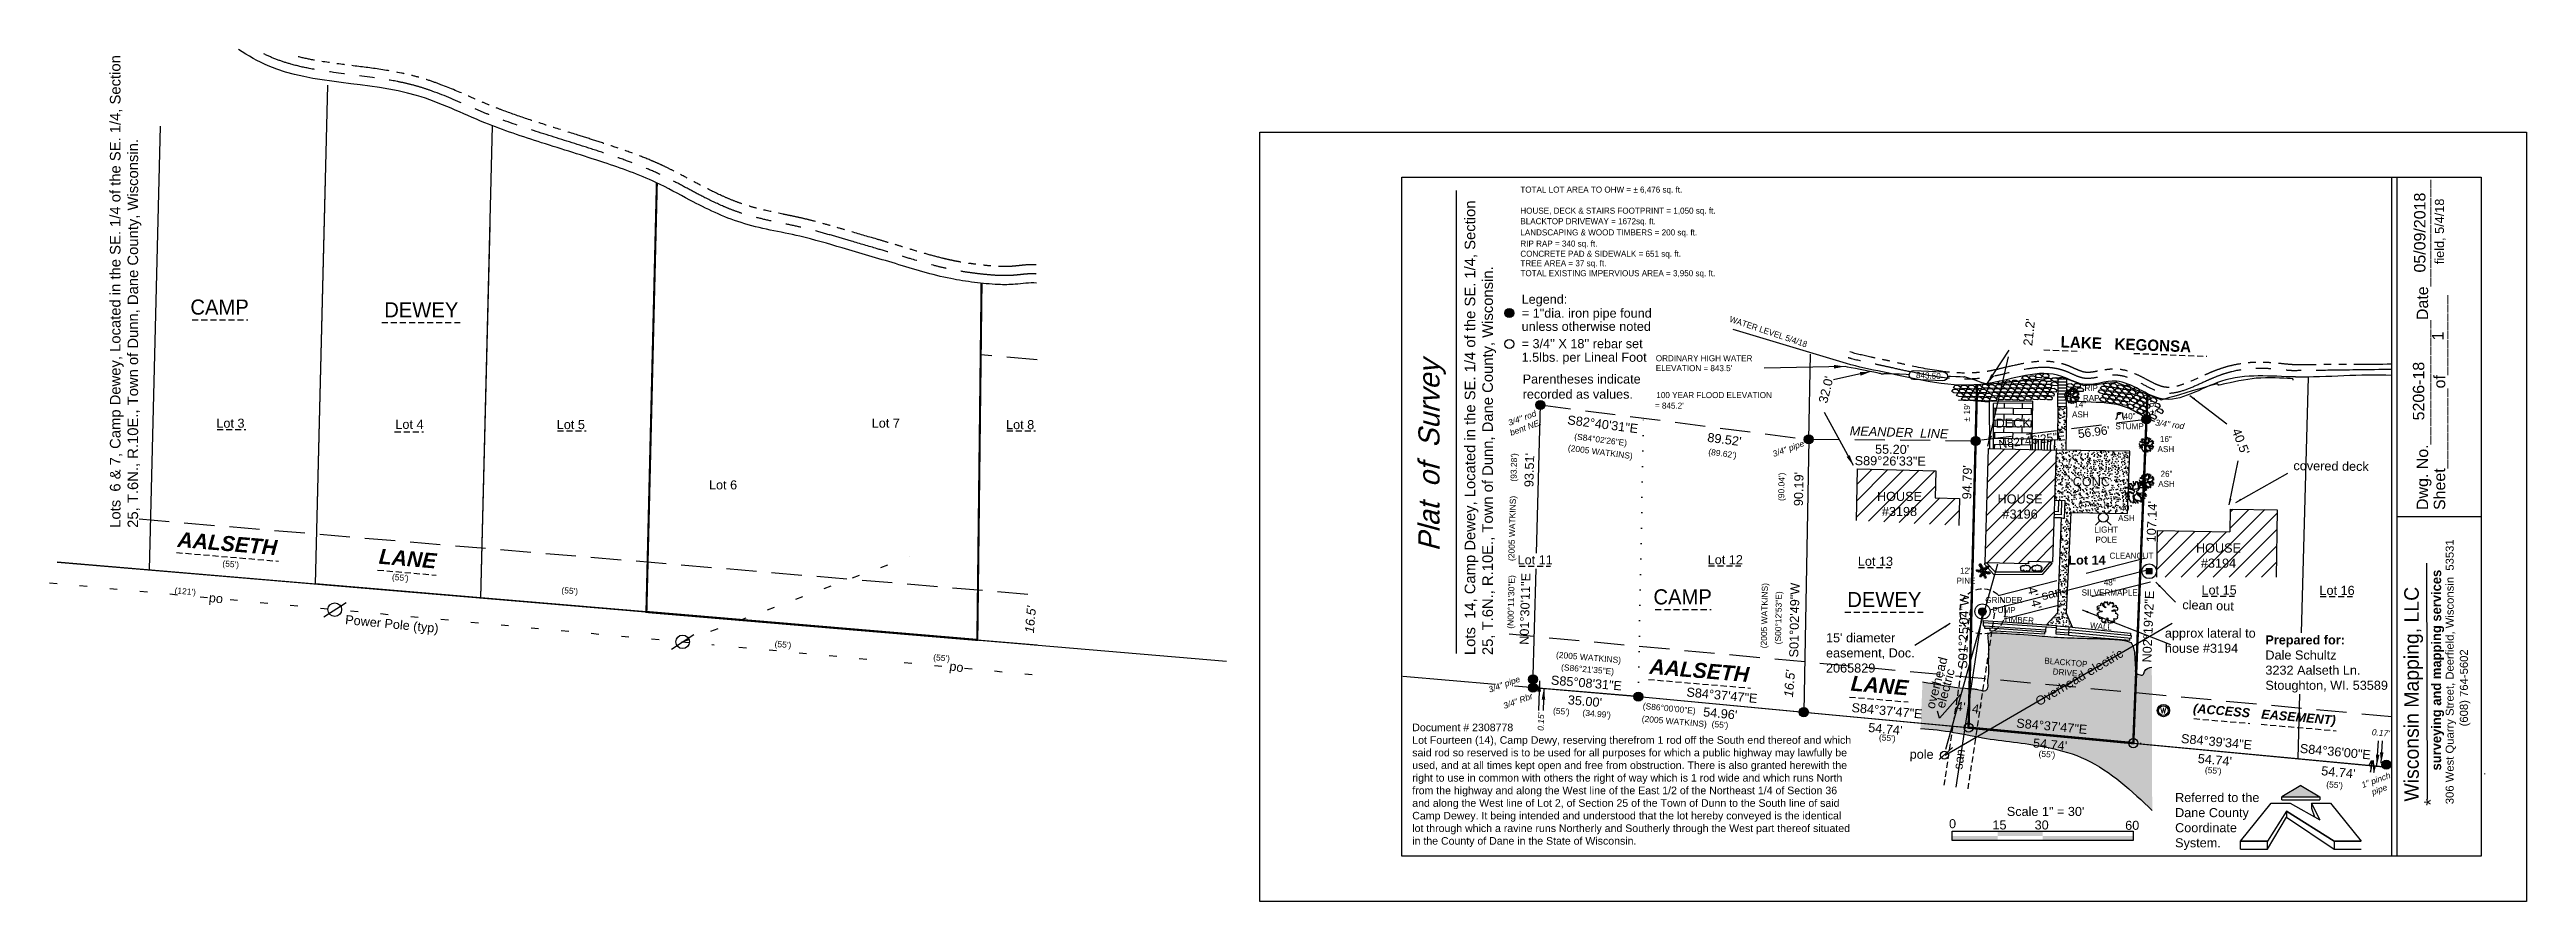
# Model space of a CAD drawing. Header units: feet. Extents: x 855931 to 856750, y 436847 to 437128.
import ezdxf
from ezdxf.enums import TextEntityAlignment as Align

# ---------------------------------------------------------------- set-up
doc = ezdxf.new("R2010")
doc.units = ezdxf.units.FT
doc.header["$LTSCALE"] = 40
doc.header["$MEASUREMENT"] = 0
for name, pattern in [('DASHED', [0.75, 0.5, -0.25]), ('DOT', [0.25, 0, -0.25]), ('ecw_17', [0.5, 0.125, -0.125, -0.125, -0.125]), ('PHANTOM', [2.5, 1.25, -0.25, 0.25, -0.25, 0.25, -0.25])]:
    doc.linetypes.add(name, pattern=pattern)
for name, color, linetype in [('blacktop', 7, 'Continuous'), ('driveway', 7, 'Continuous'), ('ohw', 5, 'Continuous'), ('rip rap', 7, 'Continuous'), ('Standard', 7, 'Continuous'), ('template', 7, 'Continuous')]:
    doc.layers.add(name, color=color, linetype=linetype)
doc.styles.add('SHR', font='SIMPLEX', dxfattribs={"height": 0.75})
doc.styles.add('Style1', font='arial.ttf', dxfattribs={"height": 3})
doc.styles.add('Style4', font='Rhythm')
doc.styles.add('Style5', font='counb___.ttf')
doc.dimstyles.get("Standard").update_dxf_attribs({"dimtxt": 0.18, "dimasz": 0.18, "dimexe": 0.18, "dimexo": 0.0625, "dimgap": 0.09, "dimtad": 0, "dimtih": 1, "dimtoh": 1, "dimdec": 4, "dimzin": 0, "dimdsep": 46, "dimtxsty": 'Standard', "dimcen": 0.09, "dimadec": 0, "dimazin": 0, "dimtfac": 1, "dimtdec": 4, "dimtofl": 0, "dimtmove": 0, "dimatfit": 3, "dimfxl": 0, "dimtolj": 1, "dimtzin": 0, "dimarcsym": 0})
pattern_1 = [(50, (0, 0), (2.8690407304, -0.25100854), [0.3, -3.3]), (355, (0, 0), (-0.555005334, 3.008768535), [0.24, -2.64]), (100.4514, (0.239, -0.021), (2.314037527, 2.757758168), [0.25496076, -2.804568448]), (46.1842, (0, 0.8), (4.268964195, -0.662076057), [0.45, -4.95]), (96.6356, (0.3557, 0.745), (3.738650822, 3.896471484), [0.382441152, -4.206852]), (351.1842, (0, 0.8), (3.73864778, 3.896474404), [0.36, -3.96]), (21, (0.4, 0.6), (2.3876282085, -1.6104755627), [0.3, -3.3]), (326, (0.4, 0.6), (0.973261328, 2.90060018), [0.24, -2.64]), (71.4514, (0.599, 0.4658), (3.360890514, 1.290121987), [0.25496076, -2.804568448]), (37.5, (0, 0), (0.0486394213, 1.3315754153), [0, -2.608, 0, -2.68, 0, -2.65]), (7.5, (0, 0), (1.0522781498, 1.5776468475), [0, -1.528, 0, -2.548, 0, -1.01]), (327.5, (-0.892, 0), (2.1352897447, -0.0902194869), [0, -1, 0, -3.12, 0, -4.14]), (317.5, (-1.292, 0), (2.3327446774, 0.4004199293), [0, -1.3, 0, -2.072, 0, -2.94])]

msp = doc.modelspace()

# ---------------------------------------------------------------- texts
for s, p in [('TOTAL LOT AREA TO OHW = ± 6,476 sq. ft. ', (856417.22, 437080.94)), ('HOUSE, DECK & STAIRS FOOTPRINT = 1,050 sq. ft.', (856417.22, 437073.97)), ('BLACKTOP DRIVEWAY = 1672sq. ft.', (856417.22, 437070.49)), ('LANDSCAPING & WOOD TIMBERS = 200 sq. ft.', (856417.22, 437066.78)), ('TREE AREA = 37 sq. ft.', (856417.22, 437056.6)), ('CONCRETE PAD & SIDEWALK = 651 sq. ft.', (856417.22, 437059.73)), ('RIP RAP = 340 sq. ft.', (856417.22, 437063.08)), ('TOTAL EXISTING IMPERVIOUS AREA = 3,950 sq. ft.', (856417.26, 437053.3)), ('ORDINARY HIGH WATER', (856462.03, 437025.18)), ("ELEVATION = 843.5'", (856462.03, 437021.91)), ("= 845.2'", (856461.75, 437009.52)), ('100 YEAR FLOOD ELEVATION', (856462.22, 437013))]:
    msp.add_text(s, height=2).set_placement(p)
at = {"color": 251, "style": 'Style1'}
for s, rotation, p in [('po', 354.1244, (855983.27, 436945.6)), ('Power Pole (typ)', 354.56121, (856028.38, 436938.31)), ('po', 352.0033, (856228.2, 436923.01))]:
    msp.add_text(s, height=3, rotation=rotation, dxfattribs=at).set_placement(p)
for s, insert, char_height, attachment_point, rotation, style in [('Lots  6 & 7, Camp Dewey, Located in the SE. 1/4 of the SE. 1/4, Section \\P25, T.6N., R.10E., Town of Dunn, Dane County, Wisconsin.', (855950.65, 436970.12), 3.5, 1, 90, 'Style1'), ('Lots  14, Camp Dewey, Located in the SE. 1/4 of the SE. 1/4, Section \\P25, T.6N., R.10E., Town of Dunn, Dane County, Wisconsin.', (856398.8, 436928.04), 3.5, 1, 90, 'Style1'), ('LAKE ^I^IKEGONSA', (856617.45, 437028.89), 3.75, 8, 357.82288, 'Style5'), ('{\\fArial|b0|i1|c0|p34;3/4" rod\\Pbent NE.}', (856417.47, 437007.37), 2, 2, 20, 'Style1'), ("± 19'", (856563.91, 437008.23), 2, 2, 88.58218, 'Style1'), ("± 9'", (856625.38, 437009.93), 2, 2, 87.6716, 'Style1'), ('S82°40\'31"E', (856444.3, 437002.83), 3, 8, 352.67541, 'Style1'), ('(S84°02\'26"E)', (856443.59, 436997.66), 2, 8, 352.67541, 'Style1'), ("89.52'", (856484.91, 437000.84), 3, 2, 352.67541, 'Style1'), ('{\\fArial|b0|i1|c0|p34;MEANDER^I LINE}', (856542.44, 437000.19), 3, 8, 358.19358, 'Style1'), ('N82°46\'25"E', (856586.6, 436997.7), 2.8, 8, 7.22645, 'Style1'), ("56.96'", (856607.09, 437000.38), 2.8, 8, 7.22645, 'Style1'), ('{\\fArial|b0|i1|c0|p34;3/4" rod}', (856632.18, 437005.32), 2, 2, 352.31521, 'Style1'), ("(93.28')", (856414.06, 436990.11), 2, 2, 88.49695, 'Style1'), ("93.51'", (856418.68, 436989.24), 3, 2, 88.49695, 'Style1'), ('(2005 WATKINS)', (856443.48, 436993.6), 2, 8, 352.67541, 'Style1'), ("(89.62')", (856484.21, 436995.67), 2, 2, 352.67541, 'Style1'), ('{\\fArial|b0|i1|c0|p34;3/4" pipe}', (856505.51, 436997.26), 2, 2, 20, 'Style1'), ('S89°26\'33"E', (856539.56, 436990.68), 3, 8, 359.4426, 'Style1'), ("55.20'", (856540.21, 436997.57), 3, 2, 359.4426, 'Style1'), ("(90.04')", (856502.57, 436983.69), 2, 2, 88.95293, 'Style1'), ("90.19'", (856507.79, 436982.95), 3, 2, 88.95293, 'Style1'), ("94.79'", (856563.51, 436985.21), 3, 2, 88.58218, 'Style1'), ('(2005 WATKINS)', (856416.1, 436969.87), 2, 8, 88.49694, 'Style1'), ("107.14'", (856624.6, 436972.2), 3, 2, 87.6716, 'Style1'), ('{\\fArial|b1|i1|c0|p34;AALSETH}', (855989.31, 436962.38), 5, 8, 355.17009, 'Style1'), ("(55')", (855990.71, 436959.14), 2, 2, 355.17009, 'Style1'), ('{\\fArial|b1|i1|c0|p34;LANE}', (856048.95, 436957.46), 5, 8, 355.17009, 'Style1'), ("(55')", (856046.8, 436954.67), 2, 2, 355.17009, 'Style1'), ('(N00°11\'30"E)', (856415.73, 436945.57), 2, 8, 88.49695, 'Style1'), ('N01°30\'11"E', (856420.28, 436943.27), 3, 8, 88.49695, 'Style1'), ('(2005 WATKINS)', (856499.53, 436941.04), 2, 8, 88.95306, 'Style1'), ('S01°02\'49"W', (856509.41, 436939.58), 3, 8, 88.95293, 'Style1'), ("(121')", (855975.66, 436950.13), 2, 2, 355.17009, 'Style1'), ("(55')", (856102.86, 436950.32), 2, 2, 355.17009, 'Style1'), ("{\\fArial|b0|i1|c0|p34;16.5'}", (856253.66, 436939.93), 3, 2, 85.17009, 'Style1'), ('(S00°12\'53"E)', (856504.19, 436940.33), 2, 8, 88.95293, 'Style1'), ('S01°25\'04"W', (856565.34, 436935.85), 3, 8, 88.58218, 'Style1'), ('N02°19\'42"E', (856626.44, 436937.41), 3, 8, 87.6716, 'Style1'), ("(55')", (856173.38, 436932.54), 2, 2, 355.17009, 'Style1'), ("(55')", (856225.85, 436928.12), 2, 2, 355.17009, 'Style1'), ('(2005 WATKINS)', (856439.64, 436925.67), 2, 8, 355.14194, 'Style1'), ('{\\fArial|b1|i1|c0|p34;AALSETH}', (856476.22, 436920.42), 5, 8, 355.17009, 'Style1'), ('{\\fArial|b0|i1|c0|p34;3/4" pipe}', (856411.53, 436919.35), 2, 2, 20, 'Style1'), ('S85°08\'31"E', (856438.95, 436917.29), 3, 8, 355.14189, 'Style1'), ('(S86°21\'35"E)', (856439.32, 436921.73), 2, 8, 355.14189, 'Style1'), ("{\\fArial|b0|i1|c0|p34;16.5'}", (856504.76, 436918.72), 3, 2, 85.17009, 'Style1'), ('{\\fArial|b1|i1|c0|p34;LANE}', (856535.85, 436915.5), 5, 8, 355.17009, 'Style1'), ('{\\fArial|b0|i1|c0|p34;3/4" Rbr}', (856416.07, 436913.84), 2, 2, 20, 'Style1'), ("(55')", (856430.86, 436910.46), 2, 2, 355.17009, 'Style1'), ("35.00'", (856438.7, 436914.3), 3, 2, 355.14189, 'Style1'), ("(34.99')", (856442.56, 436909.62), 2, 2, 355.14189, 'Style1'), ('(S86°00\'00"E)', (856466.32, 436908.82), 2, 8, 354.62966, 'Style1'), ('S84°37\'47"E', (856483.76, 436913.23), 3, 8, 354.62966, 'Style1'), ("54.96'", (856483.48, 436910.25), 3, 2, 354.62966, 'Style1'), ('S84°37\'47"E', (856538.37, 436908.1), 3, 8, 354.62966, 'Style1'), ('{\\fArial|b1|i1|c0|p34;(ACCESS}', (856649, 436907.29), 3, 8, 355.17009, 'Style1'), ('{\\fArial|b1|i1|c0|p34;EASEMENT)}', (856674.42, 436905.14), 3, 8, 355.17009, 'Style1'), ("{\\fArial|b0|i1|c0|p34;0.15'}", (856425.04, 436905.96), 2, 8, 88.49695, 'Style1'), ('(2005 WATKINS)', (856468.01, 436904.52), 2, 8, 355.14194, 'Style1'), ("(55')", (856483.34, 436906.04), 2, 2, 355.17009, 'Style1'), ("54.74'", (856538.09, 436905.11), 3, 2, 354.62966, 'Style1'), ("(55')", (856538.68, 436901.66), 2, 2, 355.17009, 'Style1'), ('S84°37\'47"E', (856592.87, 436902.98), 3, 8, 354.62966, 'Style1'), ('S84°39\'34"E', (856647.37, 436897.87), 3, 8, 354.6594, 'Style1'), ("{\\fArial|b0|i1|c0|p34;0.17'}", (856701.94, 436903.33), 2, 2, 355.17009, 'Style1'), ("54.74'", (856592.59, 436899.99), 3, 2, 354.62966, 'Style1'), ("(55')", (856591.49, 436896.26), 2, 2, 355.17009, 'Style1'), ("54.74'", (856647.09, 436894.88), 3, 2, 354.6594, 'Style1'), ('S84°36\'00"E', (856686.66, 436894.6), 3, 8, 354.5999, 'Style1'), ("(55')", (856646.51, 436890.89), 2, 2, 355.17009, 'Style1'), ("54.74'", (856687.94, 436890.81), 3, 2, 354.5999, 'Style1'), ("(55')", (856686.65, 436886.13), 2, 2, 355.17009, 'Style1'), ('{\\fArial|b0|i1|c0|p34;1" pinch\\Ppipe}', (856699.89, 436887.66), 2, 2, 20, 'Style1')]:
    msp.add_mtext(s, dxfattribs=dict(insert=insert, char_height=char_height, attachment_point=attachment_point, rotation=rotation, style=style))
at = {"char_height": 5, "attachment_point": 2}
for s, insert in [('CAMP', (855986.93, 437045.6)), ('DEWEY', (856053.66, 437044.7)), ('CAMP', (856470.9, 436949.79)), ('DEWEY', (856537.62, 436948.9))]:
    msp.add_mtext(s, dxfattribs=dict(at, insert=insert))
at = {"color": 7, "insert": (856498.94, 437033.99), "char_height": 2, "attachment_point": 8, "rotation": 341.44707}
msp.add_mtext('WATER LEVEL 5/4/18', dxfattribs=at)
at = {"color": 250, "char_height": 2, "attachment_point": 8}
for s, insert in [('{\\C7;14"\\PASH}', (856602.45, 437006.59)), ('{\\C7;40"\\PSTUMP}', (856618.75, 437002.66)), ('{\\C7;16"\\PASH}', (856630.75, 436995.11)), ('{\\C7;26"\\PASH}', (856630.96, 436983.61)), ('{\\C7;40"\\PASH}', (856617.7, 436972.31)), ('{\\C7;LIGHT\\PPOLE}', (856611.03, 436965.18)), ('{\\C7;CLEANOUT}', (856619.39, 436959.88)), ('{\\C7;12"\\PPINE}', (856564.64, 436951.62)), ('{\\C7;48"\\PSILVERMAPLE}', (856612.17, 436947.7)), ('{\\C7;GRINDER\\PPUMP}', (856577.19, 436941.91))]:
    msp.add_mtext(s, dxfattribs=dict(at, insert=insert))
at = {"char_height": 3, "style": 'Style1'}
for s, insert, attachment_point in [('Lot 3', (855990.52, 437006.21), 2), ('Lot 4', (856049.74, 437005.83), 2), ('Lot 5', (856103.12, 437005.76), 2), ('Lot 7', (856207.31, 437006.24), 2), ('Lot 8', (856251.75, 437005.73), 2), ('DECK', (856580.26, 437006.24), 2), ('Lot 6', (856153.48, 436985.81), 2), ('CONC.', (856606.69, 436986.89), 2), ('HOUSE\\P#3198', (856542.63, 436982.01), 2), ('HOUSE\\P#3196', (856582.52, 436981.16), 2), ('Lot 11', (856422.12, 436961.03), 2), ('Lot 12', (856485.01, 436961.07), 2), ('Lot 13', (856534.68, 436960.56), 2), ('{\\fArial|b1|i0|c0|p34;Lot 14}', (856604.66, 436960.96), 2), ('HOUSE\\P#3194', (856648.16, 436964.94), 2), ('Lot 15', (856648.36, 436951.05), 2), ('Lot 16', (856687.38, 436950.95), 2), ('{\\fArial|b1|i0|c0|p34;Prepared for: }\\PDale Schultz\\P3232 Aalseth Ln.\\PStoughton, WI. 53589', (856663.67, 436934.56), 1)]:
    msp.add_mtext(s, dxfattribs=dict(at, insert=insert, attachment_point=attachment_point))
at = {"color": 250, "char_height": 2, "attachment_point": 8}
for s, insert, rotation in [('{\\C7;TIMBER}', (856582.02, 436938.68), 356.90746), ('{\\C7;WALL}', (856609.2, 436936.54), 354.18249), ('BLACKTOP \\PDRIVE', (856597.33, 436921.31), 355.17009)]:
    msp.add_mtext(s, dxfattribs=dict(at, insert=insert, rotation=rotation))
at = {"layer": 'ohw', "color": 5, "insert": (856552.19, 437020.45, 843.5), "char_height": 2, "attachment_point": 5, "rotation": 357.45729}
msp.add_mtext('{843.50}', dxfattribs=at)
at = {"layer": 'rip rap', "color": 250, "insert": (856606.05, 437012.02), "char_height": 2, "attachment_point": 8}
msp.add_mtext('{\\C7;RIP \\PRAP}', dxfattribs=at)
at = {"layer": 'Standard', "style": 'Style1'}
for s, rotation, p in [('field, 5/4/18', 90, (856722.75, 437057.28)), ("21.2'", 83.6559, (856586.52, 437030.16)), ("32.0'", 75.95538, (856518.69, 437011.08)), ("40.5'", 291.19816, (856652.52, 437002.29)), ('covered deck', 359.35423, (856672.93, 436989.18)), ("4' 4'", 284.23003, (856584.99, 436950.12, 219.81)), ('san', 13.8762, (856590.01, 436946.16, 230.54)), ('clean out', 358.34555, (856636.17, 436943.22)), ('overhead', 75.53895, (856554.18, 436910.04)), ('Overhead electric', 30.55067, (856588.71, 436911.07)), ('electric', 74.82977, (856557.5, 436910.22)), ("4'  4'", 351.38546, (856561.06, 436909.78)), ('pole', 359.58507, (856545.99, 436893.78)), ('san', 81.38546, (856563.36, 436890.05))]:
    msp.add_text(s, height=3, rotation=rotation, dxfattribs=at).set_placement(p)
at = {"layer": 'Standard', "color": 7, "style": 'Style1'}
for s, height, rotation, p in [('= 1"dia. iron pipe found', 2.9925, 0, (856417.71, 437039.6)), ('Legend:', 2.992, 0, (856417.64, 437044.2)), ('unless otherwise noted', 2.9925, 0, (856417.64, 437035.22)), ("= 3/4'' X 18'' rebar set", 2.9925, 0, (856417.64, 437029.51)), ('1.5lbs. per Lineal Foot', 2.9925, 0, (856417.64, 437025.02)), ('*', 4.36, 90, (856720.55, 436878.22))]:
    msp.add_text(s, height=height, rotation=rotation, dxfattribs=at).set_placement(p)
at = {"layer": 'Standard', "insert": (856583.23, 437030.53), "char_height": 7.2, "attachment_point": 1}
msp.add_mtext('\\A1;', dxfattribs=at)
at = {"layer": 'Standard', "color": 7, "linetype": 'Continuous', "lineweight": 0, "attachment_point": 1, "style": 'Style1'}
for s, insert, char_height, width in [('Parentheses indicate recorded as values.', (856417.98, 437020.8), 2.9925, 45.1658), ('Document # 2308778\\PLot Fourteen (14), Camp Dewy, reserving therefrom 1 rod off the South end thereof and which said rod so reserved is to be used for all purposes for which a public highway may lawfully be used, and at all times kept open and free from obstruction. There is also granted herewith the right to use in common with others the right of way which is 1 rod wide and which runs North from the highway and along the West line of the East 1/2 of the Northeast 1/4 of Section 36 and along the West line of Lot 2, of Section 25 of the Town of Dunn to the South line of said Camp Dewey. It being intended and understood that the lot hereby conveyed is the identical lot through which a ravine runs Northerly and Southerly through the West part thereof situated in the County of Dane in the State of Wisconsin.', (856381.46, 436905.38), 2.5, 144.9708), ('Referred to the Dane County Coordinate System.', (856633.81, 436882.44), 2.9925, 34.2164)]:
    msp.add_mtext(s, dxfattribs=dict(at, insert=insert, char_height=char_height, width=width))
at = {"layer": 'Standard', "char_height": 3, "attachment_point": 1, "style": 'Style1'}
for s, insert, width in [("15' diameter\\Peasement, Doc. 2065829", (856518.32, 436935.26), 36.735), ('approx lateral to\\Phouse #3194', (856630.42, 436936.8), 40.4167)]:
    msp.add_mtext(s, dxfattribs=dict(at, insert=insert, width=width))
at = {"layer": 'template', "color": 7}
for s, height, style, p in [('Dwg. No.______________Date____________', 3.7777, 'Style1', (856717.49, 436976)), ('05/09/2018', 3.778, 'Style1', (856716.61, 437054.52)), ('Sheet_________of_________', 3.7777, 'Style1', (856723.15, 436976)), ('1', 3.78, 'Style1', (856722.59, 437032.07)), ('5206-18', 3.778, 'Style1', (856716.24, 437005.63)), ('306 West Quarry Street, Deerfield, Wisconsin  53531', 2.6666, 'Style1', (856725.96, 436878.73)), ('surveying and mapping services', 3.1999, 'Style5', (856721.81, 436889.89)), ('Wisconsin Mapping, LLC', 4.7999, 'Style4', (856714.41, 436879.61)), ('(608) 764-5602', 2.6666, 'Style1', (856730.66, 436904.47))]:
    msp.add_text(s, height=height, rotation=90, dxfattribs=dict(at, style=style)).set_placement(p)
at = {"layer": 'template', "color": 7, "style": 'Style4', "oblique": 15}
msp.add_text('Plat  of  Survey', height=6.9825, rotation=90, dxfattribs=at).set_placement((856390.48, 436962.31))
at = {"layer": 'template', "color": 7, "style": 'Style1'}
for s, height, p in [('Scale 1" = 30\'', 2.9925, (856578.14, 436874.85)), ('0', 2.99, (856559.03, 436870.8)), ('15', 2.993, (856573.39, 436870.39)), ('30', 2.993, (856587.34, 436870.39)), ('60', 2.993, (856617.29, 436870.26))]:
    msp.add_text(s, height=height, dxfattribs=at).set_placement(p)

# ---------------------------------------------------------------- blocks, each defined once
blk = doc.blocks.new('A$C5EA422D0')
for p, q in [((0.17, 5.34), (0, 5.21)), ((0, 5.21), (0.26, 4.97)), ((0.12, 4.61), (0.03, 4.38)), ((0.03, 4.38), (0.18, 4.26)), ((0.21, 3.12), (0.05, 2.8)), ((0.05, 2.8), (0.51, 2.68)), ((0.51, 4.75), (0.12, 4.61)), ((0.47, 5.49), (0.17, 5.34)), ((0.18, 4.26), (0.64, 4.36)), ((0.43, 3.41), (0.21, 3.12)), ((0.26, 4.97), (0.77, 4.96)), ((0.42, 2.49), (0.29, 2.16)), ((0.29, 2.16), (0.87, 1.43)), ((0.51, 2.68), (0.42, 2.49)), ((1.67, 3.57), (0.43, 3.41)), ((1, 5.61), (0.47, 5.49)), ((0.87, 4.89), (0.51, 4.75)), ((0.64, 4.36), (0.8, 4.17)), ((0.77, 4.96), (0.87, 4.89)), ((0.8, 4.17), (1.13, 3.88)), ((0.87, 1.43), (0.97, 1.45)), ((0.97, 1.45), (1.53, 1.56)), ((1.29, 5.69), (1, 5.61)), ((1.13, 3.88), (1.84, 3.86)), ((1.26, 6.17), (1.25, 5.92)), ((1.25, 5.92), (1.29, 5.69)), ((1.51, 6.45), (1.26, 6.17)), ((1.73, 1.17), (1.49, 0.77)), ((1.49, 0.77), (1.93, 0.18)), ((1.76, 6.41), (1.51, 6.45)), ((1.53, 1.56), (1.73, 1.17)), ((1.84, 3.86), (1.67, 3.57)), ((2.08, 5.49), (1.76, 6.41)), ((1.93, 0.18), (2.61, 0.03)), ((2.68, 5.07), (2.08, 5.49)), ((2.2, 6.38), (2.1, 6.28)), ((2.1, 6.28), (2.31, 5.99)), ((2.6, 6.59), (2.2, 6.38)), ((2.31, 5.99), (2.27, 5.66)), ((2.27, 5.66), (2.68, 5.38)), ((2.57, 0.15), (2.3, 0.42)), ((2.3, 0.42), (2.57, 0.38)), ((2.77, 6.84), (2.43, 6.84)), ((2.43, 6.84), (2.48, 6.66)), ((2.48, 6.66), (2.6, 6.59)), ((2.57, 0.38), (2.68, 0.1)), ((2.61, 0.03), (2.57, 0.15)), ((2.68, 5.38), (3.09, 5.02)), ((3.09, 5.02), (2.68, 5.07)), ((2.68, 0.1), (2.83, 0)), ((3.06, 6.59), (2.77, 6.84)), ((2.83, 0), (3.04, 0.03)), ((2.9, 0.59), (3.23, 0.94)), ((2.99, 0.34), (2.9, 0.59)), ((3.04, 0.03), (2.99, 0.34)), ((3.28, 6.51), (3.06, 6.59)), ((3.62, 6.84), (3.23, 6.84)), ((3.23, 6.84), (3.23, 6.76)), ((3.23, 6.76), (3.41, 6.69)), ((3.23, 0.94), (3.36, 1.35)), ((3.41, 6.69), (3.28, 6.51)), ((3.36, 1.35), (3.54, 1.66)), ((3.54, 1.66), (3.67, 1.57)), ((3.72, 1.25), (3.57, 0.83)), ((3.57, 0.83), (3.79, 0.14)), ((3.66, 6.14), (3.62, 6.84)), ((3.84, 5.73), (3.66, 6.14)), ((3.67, 1.57), (3.72, 1.25)), ((3.79, 0.14), (4.21, 0)), ((4.01, 6.01), (3.84, 5.73)), ((4.33, 6.67), (4.01, 6.01)), ((4.54, 6.8), (4.33, 6.67)), ((4.55, 6.66), (4.54, 6.8)), ((4.75, 6.36), (4.55, 6.66)), ((5.06, 6.59), (4.75, 6.36)), ((4.79, 0), (4.9, 0.55)), ((4.9, 0.55), (5.02, 0.55)), ((5.21, 0.32), (5.01, 0)), ((5.01, 0), (5.32, 0.11)), ((5.02, 0.55), (5.21, 0.32)), ((5.04, 3.77), (5.1, 4.09)), ((5.53, 3.81), (5.04, 3.77)), ((5.46, 6.6), (5.06, 6.59)), ((5.1, 4.09), (5.59, 4.29)), ((5.14, 5.11), (5.4, 5.68)), ((5.68, 5.23), (5.14, 5.11)), ((5.32, 6.25), (5.46, 6.6)), ((5.56, 6.34), (5.32, 6.25)), ((5.32, 0.11), (5.42, 0.35)), ((5.42, 0.35), (5.35, 0.59)), ((5.35, 0.59), (5.59, 0.48)), ((5.4, 5.68), (5.61, 6.03)), ((5.47, 1.24), (5.72, 1.39)), ((5.7, 0.93), (5.47, 1.24)), ((6.22, 3.71), (5.53, 3.81)), ((5.61, 6.03), (5.56, 6.34)), ((5.59, 4.29), (6.07, 4.29)), ((5.59, 0.48), (5.61, 0.35)), ((5.61, 0.35), (5.6, 0.21)), ((5.6, 0.21), (5.77, 0.1)), ((6.08, 5.76), (5.68, 5.23)), ((5.98, 0.38), (5.7, 0.93)), ((5.72, 1.39), (6.07, 1.35)), ((5.77, 0.1), (5.98, 0.38)), ((6.07, 4.29), (6.77, 4.13)), ((6.07, 1.35), (6.37, 1.31)), ((6.49, 5.58), (6.08, 5.76)), ((6.15, 3.12), (6.43, 3.33)), ((6.53, 2.95), (6.15, 3.12)), ((6.43, 3.33), (6.22, 3.71)), ((6.24, 5.2), (6.52, 5.35)), ((6.45, 5.03), (6.24, 5.2)), ((6.37, 1.31), (6.69, 1.49)), ((6.75, 5.04), (6.45, 5.03)), ((6.52, 5.35), (6.49, 5.58)), ((6.79, 2.78), (6.53, 2.95)), ((6.69, 1.49), (6.99, 1.6)), ((6.92, 4.89), (6.75, 5.04)), ((6.77, 4.13), (6.91, 4.26)), ((7.02, 2.49), (6.79, 2.78)), ((6.83, 2.04), (7.02, 2.49)), ((6.99, 1.6), (6.83, 2.04)), ((6.91, 4.26), (6.92, 4.89)), ((4.21, 0), (4.79, 0))]:
    blk.add_line(p, q)
blk = doc.blocks.new('*X15')
for p, q in [((69.63, 22.97), (69.87, 22.97)), ((69.5, 22.78), (70, 22.78)), ((69.5, 22.75), (70, 22.75)), ((69.5, 22.72), (70, 22.72)), ((69.51, 22.81), (69.99, 22.81)), ((69.51, 22.69), (69.99, 22.69)), ((69.52, 22.84), (69.98, 22.84)), ((69.52, 22.66), (69.98, 22.66)), ((69.53, 22.88), (69.97, 22.88)), ((69.53, 22.62), (69.97, 22.62)), ((69.55, 22.91), (69.95, 22.91)), ((69.55, 22.59), (69.95, 22.59)), ((69.58, 22.94), (69.92, 22.94)), ((69.58, 22.56), (69.92, 22.56)), ((69.63, 22.53), (69.87, 22.53))]:
    blk.add_line(p, q)
blk = doc.blocks.new('dh')
for radius in [0.05, 0.025]:
    blk.add_circle((0, 0), radius)
at = {"xscale": 0.1000000000000227, "yscale": 0.1000000000000227, "zscale": 0.1}
blk.add_blockref('*X15', (-6.975, -2.275), dxfattribs=at)
blk = doc.blocks.new('A$C2DCC2330')
for p, q in [((2.16, 8.43), (2.91, 8.95)), ((2.69, 7.8), (2.16, 8.43)), ((2.91, 8.95), (3.87, 8.65)), ((3.87, 8.65), (4.39, 7.9)), ((0, 6.55), (0.75, 7.07)), ((0.53, 5.91), (0, 6.55)), ((1.82, 5.32), (0.53, 5.91)), ((0.75, 7.07), (1.71, 6.76)), ((0.97, 4.81), (1.72, 5.33)), ((1.5, 4.17), (0.97, 4.81)), ((0.98, 7.53), (1.73, 8.05)), ((1.5, 6.89), (0.98, 7.53)), ((2.8, 6.3), (1.5, 6.89)), ((2.79, 3.58), (1.5, 4.17)), ((1.71, 6.76), (2.23, 6.02)), ((1.72, 5.33), (2.68, 5.02)), ((1.73, 8.05), (2.69, 7.74)), ((2.23, 6.02), (1.82, 5.32)), ((2.09, 3), (2.84, 3.52)), ((2.62, 2.36), (2.09, 3)), ((2.13, 5.73), (2.88, 6.25)), ((2.66, 5.09), (2.13, 5.73)), ((3.92, 1.77), (2.62, 2.36)), ((3.96, 4.49), (2.66, 5.09)), ((2.68, 5.02), (3.19, 4.27)), ((3.99, 7.2), (2.69, 7.8)), ((2.69, 7.74), (3.2, 6.99)), ((3.19, 4.27), (2.79, 3.58)), ((3.2, 6.99), (2.8, 6.3)), ((2.84, 3.52), (3.8, 3.22)), ((2.88, 6.25), (3.84, 5.94)), ((3.13, 3.94), (3.88, 4.46)), ((3.66, 3.3), (3.13, 3.94)), ((3.18, 6.72), (3.93, 7.24)), ((3.7, 6.08), (3.18, 6.72)), ((4.95, 2.71), (3.66, 3.3)), ((5, 5.49), (3.7, 6.08)), ((3.8, 3.22), (4.32, 2.47)), ((3.84, 5.94), (4.36, 5.19)), ((3.88, 4.46), (4.84, 4.16)), ((4.32, 2.47), (3.92, 1.77)), ((3.93, 7.24), (4.88, 6.94)), ((4.36, 5.19), (3.96, 4.49)), ((4.39, 7.9), (3.99, 7.2)), ((4.23, 2.15), (4.98, 2.66)), ((4.76, 1.51), (4.23, 2.15)), ((4.27, 4.87), (5.02, 5.39)), ((4.8, 4.23), (4.27, 4.87)), ((4.36, 7.63), (5.11, 8.14)), ((4.89, 6.99), (4.36, 7.63)), ((6.06, 0.91), (4.76, 1.51)), ((6.1, 3.64), (4.8, 4.23)), ((4.84, 4.16), (5.35, 3.41)), ((4.88, 6.94), (5.4, 6.19)), ((6.19, 6.39), (4.89, 6.99)), ((5.35, 3.41), (4.95, 2.71)), ((4.98, 2.66), (5.94, 2.36)), ((5.4, 6.19), (5, 5.49)), ((5.02, 5.39), (5.98, 5.09)), ((5.11, 8.14), (6.07, 7.84)), ((5.34, 3.1), (6.09, 3.62)), ((5.87, 2.46), (5.34, 3.1)), ((5.44, 5.79), (6.19, 6.31)), ((5.97, 5.15), (5.44, 5.79)), ((7.16, 1.87), (5.87, 2.46)), ((5.94, 2.36), (6.46, 1.61)), ((7.26, 4.56), (5.97, 5.15)), ((5.98, 5.09), (6.5, 4.34)), ((6.46, 1.61), (6.06, 0.91)), ((6.07, 7.84), (6.59, 7.09)), ((6.09, 3.62), (7.05, 3.32)), ((6.5, 4.34), (6.1, 3.64)), ((6.59, 7.09), (6.19, 6.39)), ((6.19, 6.31), (7.15, 6)), ((6.37, 1.23), (7.12, 1.75)), ((6.9, 0.59), (6.37, 1.23)), ((6.49, 6.75), (7.24, 7.27)), ((7.02, 6.11), (6.49, 6.75)), ((6.5, 4.02), (7.25, 4.54)), ((7.03, 3.38), (6.5, 4.02)), ((8.19, 0), (6.9, 0.59)), ((8.31, 5.52), (7.02, 6.11)), ((8.33, 2.79), (7.03, 3.38)), ((7.05, 3.32), (7.56, 2.57)), ((7.12, 1.75), (8.08, 1.45)), ((7.15, 6), (7.67, 5.25)), ((7.56, 2.57), (7.16, 1.87)), ((7.24, 7.27), (8.2, 6.96)), ((7.25, 4.54), (8.21, 4.23)), ((7.67, 5.25), (7.26, 4.56)), ((7.46, 2.17), (8.21, 2.69)), ((7.98, 1.53), (7.46, 2.17)), ((7.6, 5.01), (8.35, 5.53)), ((8.13, 4.37), (7.6, 5.01)), ((9.28, 0.94), (7.98, 1.53)), ((8.08, 1.45), (8.59, 0.7)), ((9.42, 3.78), (8.13, 4.37)), ((8.59, 0.7), (8.19, 0)), ((8.2, 6.96), (8.72, 6.22)), ((8.21, 4.23), (8.73, 3.48)), ((8.21, 2.69), (9.16, 2.38)), ((8.72, 6.22), (8.31, 5.52)), ((8.73, 3.48), (8.33, 2.79)), ((8.35, 5.53), (9.31, 5.22)), ((8.61, 3.12), (9.36, 3.64)), ((9.14, 2.48), (8.61, 3.12)), ((10.44, 1.89), (9.14, 2.48)), ((9.16, 2.38), (9.68, 1.64)), ((9.68, 1.64), (9.28, 0.94)), ((9.31, 5.22), (9.82, 4.47)), ((9.36, 3.64), (10.32, 3.34)), ((9.82, 4.47), (9.42, 3.78)), ((10.32, 3.34), (10.84, 2.59)), ((10.84, 2.59), (10.44, 1.89))]:
    blk.add_line(p, q)
blk = doc.blocks.new('A$C45F765FC')
at = {"rotation": 12.86898029657267}
blk.add_blockref('A$C2DCC2330', (1.46, -1.82), dxfattribs=at)
blk = doc.blocks.new('A$C1AD82E6F')
for p, q in [((0, 0.47), (0.5, 1.23)), ((0.73, 0.07), (0, 0.47)), ((0.5, 1.23), (1.51, 1.3)), ((2.15, 0), (0.73, 0.07)), ((1.51, 1.3), (2.27, 0.8)), ((2.27, 0.8), (2.15, 0)), ((2.34, 0.54), (2.85, 1.29)), ((3.07, 0.14), (2.34, 0.54)), ((2.85, 1.29), (3.85, 1.37)), ((4.49, 0.07), (3.07, 0.14)), ((3.85, 1.37), (4.61, 0.86)), ((4.61, 0.86), (4.49, 0.07))]:
    blk.add_line(p, q)
blk = doc.blocks.new('A$C627D0252')
blk.add_blockref('A$C1AD82E6F', (0, 0))
blk = doc.blocks.new('A$C571834A4')
for p, q in [((0, 0.47), (0.5, 1.23)), ((0.73, 0.07), (0, 0.47)), ((0.5, 1.23), (1.51, 1.3)), ((2.15, 0), (0.73, 0.07)), ((1.51, 1.3), (2.27, 0.8)), ((2.27, 0.8), (2.15, 0))]:
    blk.add_line(p, q)
blk = doc.blocks.new('A$C0A5943FD')
for p, q in [((0, 1.23), (0.75, 1.75)), ((0.53, 0.59), (0, 1.23)), ((1.82, 0), (0.53, 0.59)), ((0.75, 1.75), (1.71, 1.45)), ((1.71, 1.45), (2.23, 0.7)), ((2.23, 0.7), (1.82, 0))]:
    blk.add_line(p, q)
blk = doc.blocks.new('A$C50A14845')
at = {"linetype": 'Continuous'}
for p, q in [((0, 1.23), (0.05, 1.44)), ((0.12, 1.14), (0, 1.23)), ((0.05, 1.44), (0.35, 1.54)), ((0.23, 1.05), (0.12, 1.14)), ((0.15, 0.71), (0.22, 0.88)), ((0.29, 0.56), (0.15, 0.71)), ((0.22, 0.88), (0.23, 1.05)), ((0.22, 0.41), (0.29, 0.56)), ((0.26, 0.24), (0.22, 0.41)), ((0.5, 0.31), (0.26, 0.24)), ((0.35, 1.54), (0.35, 1.77)), ((0.35, 1.77), (0.61, 1.67)), ((0.69, 0.31), (0.5, 0.31)), ((0.61, 1.67), (0.7, 1.93)), ((0.72, 0.1), (0.69, 0.31)), ((0.7, 1.93), (1.16, 1.95)), ((0.98, 0.09), (0.72, 0.1)), ((1.14, 0.36), (0.98, 0.09)), ((1.26, 0.33), (1.14, 0.36)), ((1.16, 1.95), (1.26, 1.85)), ((1.26, 1.85), (1.47, 1.97)), ((1.32, 0.18), (1.26, 0.33)), ((1.71, 0), (1.32, 0.18)), ((1.47, 1.97), (1.78, 2.11)), ((1.71, 0), (2.09, 0.15)), ((2.08, 1.94), (1.78, 2.11)), ((2.28, 1.81), (2.08, 1.94)), ((2.09, 0.15), (2.16, 0.3)), ((2.16, 0.3), (2.29, 0.32)), ((2.39, 1.9), (2.28, 1.81)), ((2.29, 0.32), (2.43, 0.04)), ((2.84, 1.84), (2.39, 1.9)), ((2.43, 0.04), (2.68, 0.03)), ((2.68, 0.03), (2.73, 0.23)), ((2.73, 0.23), (2.93, 0.22)), ((2.92, 1.59), (2.84, 1.84)), ((3.18, 1.67), (2.92, 1.59)), ((2.93, 0.22), (3.16, 0.14)), ((3.15, 0.45), (3.3, 0.59)), ((3.2, 0.3), (3.15, 0.45)), ((3.16, 0.14), (3.2, 0.3)), ((3.17, 1.43), (3.18, 1.67)), ((3.46, 1.31), (3.17, 1.43)), ((3.24, 0.77), (3.25, 0.94)), ((3.3, 0.59), (3.24, 0.77)), ((3.25, 0.94), (3.36, 1.02)), ((3.36, 1.02), (3.49, 1.09)), ((3.49, 1.09), (3.46, 1.31))]:
    blk.add_line(p, q, dxfattribs=at)
blk = doc.blocks.new('stump')
for points in [[(-0.0031, -0.0004, 0.052613), (-0.0025, 0.0002, 0.106195), (-0.0023, 0.0006, 0.044862), (-0.0021, 0.0013, 0.020074), (-0.002, 0.0031, 0.011675), (-0.002, 0.0035, 0.007866), (-0.002, 0.004)], [(-0.002, 0.004, -0.027668), (-0.0014, 0.0041, -0.067978), (-0.0011, 0.0042), (0.0002, 0.0041), (0.0014, 0.004)], [(0.0004, 0.0041, -0.082864), (0.0002, 0.0036, -0.111324), (-0.0001, 0.0033, -0.039313), (-0.0004, 0.0031, -0.049197), (-0.0007, 0.003, -0.066002), (-0.0011, 0.0029, -0.070187), (-0.0015, 0.003, -0.114859), (-0.0017, 0.0031, -0.075938), (-0.002, 0.0034)], [(0.0014, 0.004, 0.004334), (0.0014, 0.0035, 0.008344), (0.0014, 0.0032), (0.0014, 0.0019, 0.046252), (0.0016, 0.0008, 0.069625), (0.0019, 0.0001, 0.149725), (0.002, -0.0001, 0.058523), (0.0025, -0.0002)]]:
    blk.add_lwpolyline(points, format="xyb")
blk = doc.blocks.new('A$C52BE2C88')
for p, q in [((0.2, 2.67), (0, 2.64)), ((0.21, 2.66), (0.06, 2.77)), ((0.55, 2.56), (0.09, 2.29)), ((0.66, 2.53), (0.35, 2.96)), ((0.9, 2.48), (0.49, 2.1)), ((1.06, 2.46), (0.7, 2.87)), ((1.36, 2.43), (0.84, 2.02)), ((1.62, 4.12), (1.01, 4.34)), ((1.48, 2.42), (1.07, 2.83)), ((1.32, 4.6), (1.14, 4.75)), ((1.51, 0.82), (1.16, 0.71)), ((1.73, 1.17), (1.23, 0.98)), ((1.37, 0.65), (1.23, 0.54)), ((1.85, 3.68), (1.24, 3.95)), ((1.3, 4.61), (1.27, 4.86)), ((1.78, 2.42), (1.3, 1.96)), ((1.36, 0.64), (1.33, 0.45)), ((2.04, 3.2), (1.42, 3.53)), ((1.82, 2.42), (1.44, 2.82)), ((1.9, 1.5), (1.44, 1.33)), ((1.49, 4.35), (1.64, 4.9)), ((1.52, 0.84), (1.61, 0.41)), ((2.16, 2.8), (1.56, 3.11)), ((2.07, 1.92), (1.6, 1.71)), ((1.61, 4.15), (1.82, 4.8)), ((2.17, 2.25), (1.7, 2.08)), ((1.73, 1.16), (1.89, 0.63)), ((1.83, 3.72), (2.13, 4.37)), ((1.89, 1.48), (2.11, 0.93)), ((2.04, 3.2), (2.35, 3.96)), ((2.06, 1.88), (2.3, 1.3)), ((2.44, 1.94), (2.09, 1.2)), ((2.16, 2.22), (2.46, 1.76)), ((2.17, 2.75), (2.57, 3.4)), ((2.63, 1.4), (2.33, 0.71)), ((2.45, 2.57), (2.37, 3.19)), ((2.45, 1.88), (3.07, 1.54)), ((2.83, 0.98), (2.58, 0.31)), ((2.62, 1.43), (3.21, 1.18)), ((2.65, 2.33), (2.9, 1.68)), ((2.7, 2.84), (3.31, 2.79)), ((2.73, 2.87), (2.79, 3.6)), ((2.81, 2.26), (3.36, 2.52)), ((2.82, 0.99), (3.45, 0.72)), ((3.08, 0.55), (2.93, 0)), ((2.98, 3.09), (3.62, 3.06)), ((3.04, 2.17), (3.43, 1.5)), ((3.09, 0.53), (3.54, 0.37)), ((3.17, 2.12), (3.75, 2.39)), ((3.26, 0.3), (3.44, 0.15)), ((3.27, 0.29), (3.3, 0.04)), ((3.3, 3.33), (3.39, 4)), ((3.36, 3.37), (3.96, 3.29)), ((3.54, 2.01), (3.88, 1.42)), ((3.61, 2), (4.15, 2.29)), ((3.66, 3.56), (3.8, 4.19)), ((3.74, 3.61), (4.32, 3.49)), ((3.85, 3.67), (4.03, 4.23)), ((3.96, 1.93), (4.32, 1.4)), ((4.06, 1.92), (4.55, 2.24)), ((4.18, 1.9), (4.55, 1.44)), ((4.21, 3.83), (4.42, 3.86)), ((4.22, 3.84), (4.36, 4.01)), ((4.58, 1.88), (4.78, 1.93)), ((4.59, 1.88), (4.78, 1.77))]:
    blk.add_line(p, q)
for centre, radius, start, end in [((1.67, 6.81), 4.39, 248.09958, 277.84628), ((-3.04, 1.47), 5.37, 8.54395, 38.29064), ((-1.85, 3.25), 4.15, 318.53906, 348.28576), ((7.58, 3.48), 5.37, 189.1509, 218.8976), ((6.1, -0.67), 4.88, 110.1895, 139.93619), ((4.7, 6.75), 4.88, 241.29204, 271.03874)]:
    blk.add_arc(centre, radius, start, end)
blk = doc.blocks.new('well')
for radius in [0.00203, 0.00159]:
    blk.add_circle((0, 0), radius)
at = {"style": 'SHR'}
blk.add_text('W', height=0.00191, dxfattribs=at).set_placement((0, -0.00095), align=Align.CENTER)
blk = doc.blocks.new('cg_t10')
for points in [[(-0.115, 0.046), (-0.101, 0.05), (-0.086, 0.044), (-0.077, 0.038), (-0.06, 0.033), (-0.046, 0.03), (-0.029, 0.023), (-0.022, 0.021), (-0.014, 0.008), (-0.02, 0.003), (-0.021, -0.007), (-0.021, -0.007), (-0.036, -0.008), (-0.047, -0.003), (-0.061, 0.006), (-0.069, 0.006), (-0.082, 0.001), (-0.083, -0.004), (-0.093, -0.01), (-0.11, -0.008), (-0.114, 0.002), (-0.122, 0.023)], [(-0.122, 0.015), (-0.116, 0.002), (-0.113, -0.01), (-0.109, -0.015), (-0.112, -0.016), (-0.118, -0.022), (-0.12, -0.027)], [(-0.09, 0.085), (-0.086, 0.078), (-0.078, 0.075), (-0.069, 0.068), (-0.063, 0.059), (-0.061, 0.044), (-0.072, 0.045), (-0.082, 0.048), (-0.091, 0.051), (-0.098, 0.054), (-0.103, 0.054), (-0.114, 0.05)], [(-0.08, 0.094), (-0.067, 0.092), (-0.056, 0.09), (-0.051, 0.088), (-0.046, 0.082), (-0.043, 0.074), (-0.035, 0.063), (-0.036, 0.047), (-0.035, 0.037), (-0.047, 0.039), (-0.057, 0.046), (-0.057, 0.056), (-0.061, 0.065), (-0.071, 0.074), (-0.083, 0.081), (-0.087, 0.087)], [(-0.028, 0.121), (-0.029, 0.114), (-0.027, 0.105), (-0.025, 0.097), (-0.021, 0.091), (-0.016, 0.085), (-0.019, 0.082), (-0.025, 0.075), (-0.029, 0.068), (-0.036, 0.073), (-0.041, 0.082), (-0.049, 0.093), (-0.062, 0.094), (-0.077, 0.096)], [(0.008, 0.124), (0.015, 0.107), (0.019, 0.098), (0.021, 0.087), (0.026, 0.066), (0.027, 0.051), (0.025, 0.044), (0.02, 0.037), (0.007, 0.034), (-0.007, 0.033), (-0.015, 0.029), (-0.028, 0.033), (-0.03, 0.043), (-0.028, 0.059), (-0.021, 0.075), (-0.008, 0.085), (-0.005, 0.09), (0.001, 0.116), (0.003, 0.124)], [(0, 0.124), (0, 0.116), (-0.003, 0.108), (-0.007, 0.095), (-0.01, 0.089), (-0.018, 0.095), (-0.023, 0.105), (-0.025, 0.114), (-0.025, 0.121)], [(0.109, 0.06), (0.097, 0.052), (0.084, 0.049), (0.066, 0.05), (0.051, 0.051), (0.035, 0.042), (0.019, 0.017), (0.006, 0.012), (0.009, 0.001), (0.028, -0.007), (0.044, -0.01), (0.066, -0.007), (0.085, 0.003), (0.098, 0.022), (0.103, 0.042), (0.111, 0.057)], [(0.011, 0.124), (0.019, 0.108), (0.026, 0.08), (0.029, 0.094), (0.04, 0.11), (0.04, 0.117)], [(0.043, 0.117), (0.042, 0.107), (0.035, 0.097), (0.029, 0.086), (0.029, 0.073), (0.031, 0.063), (0.041, 0.07), (0.058, 0.082), (0.066, 0.106)], [(0.068, 0.103), (0.061, 0.085), (0.06, 0.079), (0.043, 0.068), (0.036, 0.053), (0.047, 0.053), (0.055, 0.053), (0.071, 0.052), (0.083, 0.053), (0.087, 0.065), (0.089, 0.073), (0.096, 0.078)], [(0.12, 0.028), (0.114, 0.023), (0.104, 0.021), (0.101, 0.02), (0.097, 0.014), (0.093, 0.005), (0.083, -0.002), (0.089, -0.003), (0.1, -0.01), (0.106, -0.021), (0.119, -0.035)], [(0.097, 0.077), (0.091, 0.071), (0.09, 0.061), (0.087, 0.055), (0.091, 0.054), (0.095, 0.056), (0.107, 0.061)], [(0.112, 0.052), (0.108, 0.043), (0.101, 0.023), (0.11, 0.024), (0.12, 0.031)], [(-0.12, -0.031), (-0.116, -0.023), (-0.109, -0.018), (-0.104, -0.016), (-0.092, -0.017), (-0.086, -0.022), (-0.086, -0.03), (-0.089, -0.035), (-0.101, -0.042), (-0.108, -0.047), (-0.11, -0.056)], [(-0.108, -0.059), (-0.107, -0.051), (-0.1, -0.045), (-0.091, -0.04), (-0.085, -0.037), (-0.082, -0.032), (-0.082, -0.039), (-0.081, -0.047), (-0.082, -0.059), (-0.081, -0.065), (-0.078, -0.073), (-0.07, -0.086), (-0.063, -0.099), (-0.054, -0.111)], [(-0.033, -0.12), (-0.029, -0.109), (-0.024, -0.083), (-0.027, -0.064), (-0.031, -0.049), (-0.03, -0.039), (-0.025, -0.03), (-0.021, -0.024), (-0.025, -0.016), (-0.033, -0.016), (-0.046, -0.012), (-0.056, -0.005), (-0.064, -0.006), (-0.076, -0.01), (-0.082, -0.017), (-0.076, -0.034), (-0.075, -0.047), (-0.078, -0.06), (-0.066, -0.09), (-0.048, -0.114)], [(-0.03, -0.12), (-0.027, -0.112), (-0.023, -0.099), (-0.019, -0.11), (-0.01, -0.113), (-0.002, -0.122), (-0.002, -0.124)], [(0.068, -0.104), (0.06, -0.097), (0.057, -0.08), (0.055, -0.062), (0.042, -0.046), (0.025, -0.033), (0.013, -0.013), (0.006, -0.011), (0.004, -0.02), (0.001, -0.025), (-0.003, -0.028), (-0.012, -0.031), (-0.023, -0.046), (-0.017, -0.063), (-0.008, -0.076), (0.005, -0.084), (0.023, -0.088), (0.044, -0.093), (0.054, -0.099), (0.065, -0.106)], [(0.001, -0.124), (-0.001, -0.119), (-0.008, -0.112), (-0.015, -0.107), (-0.019, -0.092), (-0.018, -0.077), (-0.021, -0.063), (-0.012, -0.079), (-0.003, -0.086), (0.005, -0.096), (0.017, -0.107), (0.022, -0.122)], [(0.025, -0.121), (0.021, -0.108), (0.02, -0.104), (0.013, -0.099), (0.003, -0.091), (0.002, -0.087), (0.011, -0.088), (0.034, -0.094), (0.047, -0.099), (0.061, -0.108)], [(0.113, -0.051), (0.105, -0.044), (0.099, -0.036), (0.085, -0.032), (0.074, -0.032), (0.058, -0.031), (0.045, -0.025), (0.036, -0.019), (0.03, -0.018), (0.025, -0.017), (0.03, -0.027), (0.04, -0.035), (0.052, -0.047), (0.061, -0.054), (0.074, -0.06), (0.093, -0.062), (0.104, -0.068)], [(0.118, -0.036), (0.111, -0.029), (0.102, -0.02), (0.097, -0.012), (0.09, -0.008), (0.08, -0.006), (0.069, -0.01), (0.054, -0.013), (0.041, -0.012), (0.053, -0.023), (0.066, -0.029), (0.083, -0.028), (0.1, -0.032), (0.114, -0.049)], [(0.102, -0.07), (0.089, -0.065), (0.075, -0.063), (0.062, -0.06), (0.057, -0.056), (0.061, -0.066), (0.062, -0.075), (0.062, -0.088), (0.063, -0.094), (0.069, -0.102)]]:
    blk.add_lwpolyline(points)

# ---------------------------------------------------------------- hatches: boundary and pattern name
h = msp.add_hatch(color=256)
edge = h.paths.add_edge_path()
edge.add_arc((856423.84, 437010.76), 1.5, 0, 360)
h = msp.add_hatch()
h.set_pattern_fill('AR-BRSTD', color=251, scale=0.75, angle=359, style=0)
h.paths.add_polyline_path([(856573.68, 437011.23), (856573.76, 436999.56), (856586.58, 437001.18), (856586.75, 437011.32)])
h.paths.add_polyline_path([(856573.76, 436999.56), (856573.78, 436996.31), (856586.47, 436996.01), (856586.55, 436999.46), (856586.58, 437001.18)])
h.paths.add_polyline_path([(856573.85, 437006.99), (856586.67, 437006.99), (856586.67, 437002.39), (856573.85, 437002.39)], flags=24)
h = msp.add_hatch()
h.set_pattern_fill('AR-CONC', color=256, scale=0.4, style=0)
h.set_pattern_definition(pattern_1)
h.paths.add_polyline_path([(856597.89, 437010.06), (856595.03, 437010.09), (856594.97, 437005.85), (856595.1, 437005.88), (856595.57, 437005.99), (856595.9, 437006.01), (856596.12, 437005.96), (856596.26, 437005.89), (856596.33, 437005.84), (856596.37, 437005.8), (856596.43, 437005.68), (856596.48, 437005.43), (856596.48, 437005), (856596.44, 437004.38), (856596.44, 437003.73), (856596.5, 437003.26), (856596.62, 437002.97), (856596.74, 437002.82), (856596.81, 437002.76), (856596.86, 437002.73), (856597.04, 437002.7), (856597.47, 437002.7), (856597.78, 437002.72)])
h.paths.add_polyline_path([(856594.92, 437002.24), (856594.87, 436999.19), (856593.88, 436999.22), (856593.8, 436995.84), (856594.44, 436995.83), (856597.68, 436995.78), (856597.78, 437002.6)], flags=16)
h.paths.add_polyline_path([(856596.5, 437003.26), (856596.44, 437003.73), (856596.44, 437004.38), (856596.48, 437005), (856596.48, 437005.43), (856596.43, 437005.68), (856596.37, 437005.8), (856596.33, 437005.84), (856596.26, 437005.89), (856596.12, 437005.96), (856595.9, 437006.01), (856595.57, 437005.99), (856595.1, 437005.88), (856594.97, 437005.85), (856594.92, 437002.24), (856597.78, 437002.6), (856597.78, 437002.72), (856597.47, 437002.7), (856597.04, 437002.7), (856596.86, 437002.73), (856596.81, 437002.76), (856596.74, 437002.82), (856596.62, 437002.97)])
h.paths.add_polyline_path([(856574.7, 436999.77), (856597.6, 437002.68), (856598.13, 436998.45), (856575.24, 436995.55)], flags=9)
h.paths.add_polyline_path([(856600.89, 437003.18), (856612.39, 437004.64), (856612.93, 437000.41), (856601.43, 436998.95)], flags=9)
h = msp.add_hatch(color=256)
edge = h.paths.add_edge_path()
edge.add_arc((856512.63, 436999.34), 1.5, 0, 360)
h = msp.add_hatch(color=256)
edge = h.paths.add_edge_path()
edge.add_arc((856567.82, 436998.81), 1.5, 0, 360)
h = msp.add_hatch(color=256)
edge = h.paths.add_edge_path()
edge.add_arc((856624.33, 437005.97), 1.5, 0, 360)
h = msp.add_hatch()
h.set_pattern_fill('ANSI31', color=251, scale=30, style=0)
h.paths.add_polyline_path([(856594.44, 436995.83), (856572.05, 436996.35), (856570.92, 436958.56), (856585.26, 436958.26), (856585.28, 436958.98), (856593.25, 436958.81)])
h.paths.add_polyline_path([(856574.6, 436981.91), (856590.45, 436981.91), (856590.45, 436972.25), (856574.6, 436972.25)], flags=24)
h = msp.add_hatch()
h.set_pattern_fill('AR-CONC', color=256, scale=0.4, style=0)
h.set_pattern_definition(pattern_1)
h.paths.add_polyline_path([(856618.07, 436974.89), (856618.81, 436995.47), (856594.44, 436995.83), (856593.9, 436979.12), (856597.39, 436979.01), (856597.2, 436973.36), (856596.2, 436973.4), (856595.03, 436942.15), (856591.19, 436937.93), (856594.57, 436937.7), (856594.57, 436937.67), (856598.6, 436937.42), (856598.6, 436937.33), (856599.88, 436937.2), (856597.76, 436942.12), (856599.3, 436975.23)])
h.paths.add_polyline_path([(856599.47, 436987.64), (856613.9, 436987.64), (856613.9, 436983.03), (856599.47, 436983.03)], flags=24)
h = msp.add_hatch()
h.set_pattern_fill('ANSI31', color=251, scale=30, style=0)
h.paths.add_polyline_path([(856562.23, 436970.88), (856562.44, 436979.82), (856554.44, 436980.01), (856554.65, 436989), (856528.66, 436989.61), (856528.26, 436972.52)])
h.paths.add_polyline_path([(856534.71, 436982.76), (856550.55, 436982.76), (856550.55, 436973.11), (856534.71, 436973.11)], flags=24)
h = msp.add_hatch()
h.set_pattern_fill('ANSI31', color=251, scale=30, style=0)
h.paths.add_polyline_path([(856667.61, 436976.06), (856652.01, 436976.31), (856651.89, 436968.8), (856627.86, 436969.19), (856627.61, 436953.78), (856667.24, 436953.82)])
h.paths.add_polyline_path([(856640.24, 436965.69), (856656.08, 436965.69), (856656.08, 436956.03), (856640.24, 436956.03)], flags=24)
msp.add_hatch(color=256).paths.add_polyline_path([(856624.23, 436956.55), (856624.23, 436954.99), (856626.19, 436954.99), (856626.19, 436956.55)])
h = msp.add_hatch(color=256)
edge = h.paths.add_edge_path()
edge.add_arc((856421.37, 436920.01), 1.5, 0, 360)
h = msp.add_hatch(color=256)
edge = h.paths.add_edge_path()
edge.add_arc((856421.38, 436917.28), 1.5, 0, 360)
h = msp.add_hatch(color=256)
edge = h.paths.add_edge_path()
edge.add_arc((856456.26, 436914.31), 1.5, 0, 360)
h = msp.add_hatch(color=256)
edge = h.paths.add_edge_path()
edge.add_arc((856510.98, 436909.17), 1.5, 0, 360)
h = msp.add_hatch(color=256)
edge = h.paths.add_edge_path()
edge.add_arc((856703.65, 436891.8), 1.5, 0, 360)
at = {"layer": 'blacktop'}
h = msp.add_hatch(color=252, dxfattribs=at)
edge = h.paths.add_edge_path()
edge.add_line((856626.17, 436898.46), (856626.1, 436924.03))
edge.add_spline(control_points=[(856626.1, 436924.03), (856625.18, 436923.99), (856623.69, 436923.34), (856623.32, 436921.21), (856621.74, 436921.54), (856620.53, 436922.14), (856620.72, 436923.53), (856620.54, 436925.16), (856620.52, 436927.61), (856620.22, 436930.02), (856619.47, 436932.18), (856617.23, 436932.94), (856613.91, 436933.29), (856608.03, 436933.51), (856600.4, 436933.65), (856593.31, 436933.97), (856585.57, 436934.8), (856579.08, 436935.04), (856574.13, 436935.47), (856571.74, 436935.28), (856572.54, 436930.64), (856571.9, 436926.78), (856572.3, 436921.59), (856571.68, 436919.07), (856572.16, 436917.5), (856571.1, 436915.75), (856569.07, 436916.66), (856566.87, 436916.88), (856560.53, 436917.28), (856554.94, 436918.51), (856550.24, 436919.18)], knot_values=[0, 0, 0, 0, 2.773689, 4.048208, 5.296661, 6.801052, 7.453946, 9.235558, 11.849831, 14.670272, 16.74108, 18.029938, 21.429772, 26.874917, 35.607438, 44.365922, 48.123959, 59.026996, 63.304213, 63.909793, 65.463246, 73.892353, 78.236333, 80.557984, 81.456182, 83.054547, 85.323552, 86.944378, 89.922998, 104.168134, 104.168134, 104.168134, 104.168134], degree=3, periodic=0)
edge.add_line((856550.24, 436919.18), (856549.7, 436905.61))
edge.add_line((856549.7, 436905.61), (856626.17, 436898.46))
edge = h.paths.add_edge_path()
edge.add_line((856549.7, 436905.61), (856549.62, 436903.72))
edge.add_spline(control_points=[(856549.62, 436903.72), (856556.96, 436903.55), (856570.88, 436899.9), (856589.4, 436898.57), (856609.3, 436892.7), (856619.57, 436883.05), (856626.23, 436876.66)], knot_values=[0, 0, 0, 0, 22.017508, 42.656151, 55.693658, 83.408899, 83.408899, 83.408899, 83.408899], degree=3, periodic=0)
edge.add_line((856626.23, 436876.66), (856626.17, 436898.46))
edge.add_line((856626.17, 436898.46), (856549.7, 436905.61))
h.paths.add_polyline_path([(856589.68, 436927.81), (856605.96, 436926.44), (856605.42, 436920.13), (856589.15, 436921.5)], flags=24)
at = {"layer": 'driveway'}
h = msp.add_hatch(color=7, dxfattribs=at)
edge = h.paths.add_edge_path()
edge.add_arc((856413.59, 437041.12), 1.5, 0, 360)

# ---------------------------------------------------------------- linework, layer by layer
for p, q in [((856018.66, 436951.54), (856022.69, 437116.41)), ((855963.76, 436956.19), (855967.35, 437102.94)), ((856073.38, 436946.92), (856077.2, 437102.99)), ((856018.66, 436951.54), (856021.94, 437085.5)), ((856073.38, 436946.92), (856076.39, 437069.94)), ((856512.63, 436999.34), (856513.16, 437027.49)), ((856595.03, 437010.09), (856595.17, 437019.3)), ((856598, 437017.26), (856595.14, 437017.3)), ((856598.01, 437018.26), (856595.15, 437018.3)), ((856598.03, 437019.26), (856595.17, 437019.3)), ((856597.89, 437010.06), (856598.03, 437019.26)), ((856673.65, 437019.98), (856677.88, 437019.9)), ((856675.6, 436935.42), (856677.88, 437019.9)), ((856422.55, 436961.74), (856423.84, 437010.76)), ((856568.19, 437012.37), (856568.15, 437011.99)), ((856586.76, 437011.98), (856572.29, 437011.88)), ((856572.29, 437011.88), (856572.4, 436996.34)), ((856586.76, 437011.98), (856573.26, 437011.88)), ((856586.79, 437011.32), (856573.68, 437011.23)), ((856573.78, 436996.31), (856573.68, 437011.23)), ((856586.55, 436999.46), (856586.76, 437011.98)), ((856595.03, 437010.09), (856594.87, 436999.19)), ((856597.89, 437010.06), (856595.03, 437010.09)), ((856597.91, 437011.26), (856595.05, 437011.3)), ((856597.92, 437012.26), (856595.07, 437012.3)), ((856597.94, 437013.26), (856595.08, 437013.3)), ((856597.95, 437014.26), (856595.09, 437014.3)), ((856597.97, 437015.26), (856595.11, 437015.3)), ((856597.98, 437016.26), (856595.12, 437016.3)), ((856597.89, 437010.06), (856597.68, 436995.78)), ((856619.01, 437012.51), (856619.76, 437013.03)), ((856619.54, 437011.88), (856619.01, 437012.51)), ((856620.84, 437011.28), (856619.54, 437011.88)), ((856619.76, 437013.03), (856620.72, 437012.73)), ((856619.98, 437010.77), (856620.73, 437011.29)), ((856620.51, 437010.13), (856619.98, 437010.77)), ((856619.99, 437013.49), (856620.74, 437014.01)), ((856620.52, 437012.85), (856619.99, 437013.49)), ((856621.81, 437009.54), (856620.51, 437010.13)), ((856621.82, 437012.26), (856620.52, 437012.85)), ((856620.72, 437012.73), (856621.24, 437011.98)), ((856620.73, 437011.29), (856621.69, 437010.99)), ((856620.74, 437014.01), (856621.7, 437013.71)), ((856621.24, 437011.98), (856620.84, 437011.28)), ((856621.11, 437008.97), (856621.86, 437009.48)), ((856621.63, 437008.33), (856621.11, 437008.97)), ((856621.15, 437011.69), (856621.9, 437012.21)), ((856621.68, 437011.05), (856621.15, 437011.69)), ((856621.18, 437014.4), (856621.93, 437014.91)), ((856621.7, 437013.76), (856621.18, 437014.4)), ((856622.93, 437007.73), (856621.63, 437008.33)), ((856622.97, 437010.46), (856621.68, 437011.05)), ((856621.69, 437010.99), (856622.21, 437010.24)), ((856623, 437013.16), (856621.7, 437013.76)), ((856621.7, 437013.71), (856622.22, 437012.96)), ((856622.21, 437010.24), (856621.81, 437009.54)), ((856622.22, 437012.96), (856621.82, 437012.26)), ((856621.86, 437009.48), (856622.82, 437009.18)), ((856621.9, 437012.21), (856622.86, 437011.9)), ((856621.93, 437014.91), (856622.89, 437014.61)), ((856622.14, 437009.91), (856622.89, 437010.42)), ((856622.67, 437009.27), (856622.14, 437009.91)), ((856622.19, 437012.69), (856622.94, 437013.2)), ((856622.72, 437012.05), (856622.19, 437012.69)), ((856623.97, 437008.67), (856622.67, 437009.27)), ((856624.02, 437011.45), (856622.72, 437012.05)), ((856622.82, 437009.18), (856623.33, 437008.43)), ((856622.86, 437011.9), (856623.37, 437011.16)), ((856622.89, 437014.61), (856623.4, 437013.86)), ((856622.89, 437010.42), (856623.85, 437010.12)), ((856623.33, 437008.43), (856622.93, 437007.73)), ((856622.94, 437013.2), (856623.9, 437012.9)), ((856623.37, 437011.16), (856622.97, 437010.46)), ((856623.4, 437013.86), (856623, 437013.16)), ((856623.25, 437008.11), (856624, 437008.63)), ((856623.29, 437010.84), (856624.04, 437011.35)), ((856623.82, 437010.2), (856623.29, 437010.84)), ((856623.38, 437013.59), (856624.13, 437014.11)), ((856623.9, 437012.95), (856623.38, 437013.59)), ((856625.11, 437009.6), (856623.82, 437010.2)), ((856623.85, 437010.12), (856624.37, 437009.37)), ((856625.2, 437012.36), (856623.9, 437012.95)), ((856623.9, 437012.9), (856624.42, 437012.15)), ((856624.37, 437009.37), (856623.97, 437008.67)), ((856624, 437008.63), (856624.96, 437008.32)), ((856624.42, 437012.15), (856624.02, 437011.45)), ((856624.04, 437011.35), (856625, 437011.05)), ((856624.13, 437014.11), (856625.09, 437013.8)), ((856624.96, 437008.32), (856625.47, 437007.57)), ((856625, 437011.05), (856625.51, 437010.3)), ((856625.09, 437013.8), (856625.6, 437013.05)), ((856625.51, 437010.3), (856625.11, 437009.6)), ((856625.6, 437013.05), (856625.2, 437012.36)), ((856625.51, 437012.71), (856626.25, 437013.23)), ((856626.03, 437012.08), (856625.51, 437012.71)), ((856627.33, 437011.48), (856626.03, 437012.08)), ((856626.58, 437008.53), (856626.18, 437007.83)), ((856626.25, 437013.23), (856627.21, 437012.93)), ((856628.44, 437009.74), (856627.14, 437010.33)), ((856627.21, 437012.93), (856627.73, 437012.18)), ((856627.73, 437012.18), (856627.33, 437011.48)), ((856627.36, 437011.49), (856628.32, 437011.19)), ((856627.63, 437009.09), (856628.38, 437009.6)), ((856628.16, 437008.45), (856627.63, 437009.09)), ((856629.45, 437007.85), (856628.16, 437008.45)), ((856628.32, 437011.19), (856628.84, 437010.44)), ((856628.38, 437009.6), (856629.34, 437009.3)), ((856628.84, 437010.44), (856628.44, 437009.74)), ((856629.34, 437009.3), (856629.85, 437008.55)), ((856629.85, 437008.55), (856629.45, 437007.85)), ((856623.78, 437007.47), (856623.25, 437008.11)), ((856625.07, 437006.88), (856623.78, 437007.47)), ((856625.47, 437007.57), (856625.07, 437006.88)), ((856625.38, 437007.2), (856626.13, 437007.71)), ((856625.91, 437006.56), (856625.38, 437007.2)), ((856627.21, 437005.96), (856625.91, 437006.56)), ((856626.13, 437007.71), (856627.09, 437007.41)), ((856627.09, 437007.41), (856627.61, 437006.66)), ((856627.61, 437006.66), (856627.21, 437005.96)), ((856512.63, 436999.34), (856510.98, 436909.23)), ((856570.92, 436958.56), (856572.05, 436996.35)), ((856572.05, 436996.35), (856594.44, 436995.83)), ((856586.55, 436999.46), (856586.47, 436996.01)), ((856586.55, 436999.46), (856594.87, 436999.19)), ((856587.55, 436999.43), (856587.47, 436995.99)), ((856588.55, 436999.41), (856588.47, 436995.97)), ((856589.55, 436999.39), (856589.46, 436995.94)), ((856590.54, 436999.36), (856590.46, 436995.92)), ((856591.54, 436999.34), (856591.46, 436995.9)), ((856592.54, 436999.32), (856592.46, 436995.87)), ((856594.44, 436995.83), (856593.25, 436958.81)), ((856593.88, 436999.22), (856593.8, 436995.84)), ((856528.66, 436989.61), (856528.26, 436972.52)), ((856528.66, 436989.61), (856554.65, 436989)), ((856554.65, 436989), (856554.44, 436980.01)), ((856554.44, 436980.01), (856562.44, 436979.82)), ((856562.44, 436979.82), (856562.23, 436970.88)), ((856595.27, 436975.43), (856593.79, 436975.47)), ((856597.39, 436979.01), (856593.9, 436979.12)), ((856595.27, 436975.43), (856595.39, 436979.07)), ((856596.24, 436974.39), (856596.39, 436979.04)), ((856597.2, 436973.36), (856597.39, 436979.01)), ((856652.01, 436976.31), (856651.89, 436968.8)), ((856652.01, 436976.31), (856667.61, 436976.06)), ((856667.61, 436976.06), (856667.24, 436953.82)), ((856596.2, 436973.4), (856593.72, 436973.47)), ((856596.24, 436974.39), (856593.75, 436974.47)), ((856596.2, 436973.4), (856597.2, 436973.36)), ((856627.86, 436969.19), (856627.61, 436953.78)), ((856627.86, 436969.19), (856651.89, 436968.8)), ((855933.23, 436958.77), (856237.59, 436933.05)), ((856319.98, 436925.9), (855933.23, 436958.77)), ((856073.38, 436946.92), (856018.66, 436951.55)), ((856421.38, 436917.28), (856422.41, 436956.58)), ((856571.46, 436958.56), (856570.69, 436958.22)), ((856570.69, 436958.22), (856573.89, 436954.71)), ((856585.26, 436958.26), (856570.92, 436958.56)), ((856571.46, 436958.56), (856574.24, 436955.51)), ((856573.89, 436954.71), (856590.07, 436954.81)), ((856574.24, 436955.51), (856589.71, 436955.61)), ((856585.26, 436958.26), (856585.28, 436958.98)), ((856593.25, 436958.81), (856585.28, 436958.98)), ((856589.71, 436955.61), (856592.51, 436958.8)), ((856590.07, 436954.81), (856593.11, 436958.28)), ((856592.51, 436958.8), (856593.11, 436958.28)), ((856128.12, 436942.3), (856073.38, 436946.92)), ((856570.33, 436939.34), (856570.29, 436937.67)), ((856570.29, 436937.67), (856570.76, 436937.7)), ((856594.53, 436937.04), (856570.31, 436938.68)), ((856594.57, 436937.7), (856570.33, 436939.34)), ((856570.76, 436937.7), (856570.79, 436936.96)), ((856570.76, 436937.7), (856591.06, 436936.4)), ((856570.79, 436936.96), (856572.48, 436936.92)), ((856572.48, 436936.92), (856572.51, 436936.09)), ((856591.02, 436935.64), (856572.48, 436936.92)), ((856590.66, 436934.91), (856572.51, 436936.09)), ((856590.66, 436934.91), (856590.71, 436935.66)), ((856591.02, 436935.64), (856591.06, 436936.4)), ((856591.06, 436936.4), (856591.17, 436937.27)), ((856594.42, 436934.93), (856594.57, 436937.67)), ((856598.53, 436934.67), (856594.42, 436934.93)), ((856594.44, 436935.68), (856598.48, 436935.42)), ((856594.51, 436936.67), (856598.54, 436936.42)), ((856594.57, 436937.67), (856598.6, 436937.42)), ((856598.6, 436937.42), (856598.53, 436934.67)), ((856619.36, 436934.39), (856598.54, 436936.42)), ((856619.29, 436933.56), (856598.56, 436935.51)), ((856598.6, 436937.33), (856619.09, 436935.27)), ((856619.09, 436935.27), (856619.02, 436934.43)), ((856237.59, 436933.05), (856257.33, 436931.38)), ((856237.6, 436932.97), (856237.6, 436932.9)), ((856618.81, 436932.9), (856598.53, 436934.48)), ((856618.81, 436932.9), (856618.87, 436933.6)), ((856619.29, 436933.56), (856619.35, 436934.39)), ((856408.96, 436918.33), (856378.32, 436920.94)), ((856456.26, 436914.31), (856415.31, 436917.79)), ((856421.32, 436917.43), (856421.39, 436917.43)), ((856421.39, 436917.43), (856421.38, 436917.28)), ((856421.39, 436917.33), (856421.38, 436917.28)), ((856421.38, 436917.28), (856456.26, 436914.31)), ((856456.26, 436914.31), (856703.89, 436891.03)), ((856456.26, 436914.31), (856510.98, 436909.17)), ((856565.8, 436916.95), (856565.8, 436916.95)), ((856674.48, 436893.83), (856675.05, 436915.07)), ((856510.98, 436909.23), (856510.98, 436909.17)), ((856510.98, 436909.17), (856703.69, 436891.05)), ((856510.98, 436909.17), (856565.48, 436904.05)), ((856619.98, 436898.92), (856674.48, 436893.83)), ((856622.48, 436898.9), (856622.49, 436899.02)), ((856698.03, 436891.59), (856698.72, 436893.2)), ((856698.72, 436893.2), (856698.47, 436889.37)), ((856698.47, 436889.37), (856699.35, 436893.18)), ((856699.35, 436893.18), (856699.52, 436889.22)), ((856699.52, 436889.22), (856700.11, 436891.42)), ((856736.14, 436888.85), (856736.13, 436888.68))]:
    msp.add_line(p, q)
at = {"linetype": 'DASHED', "ltscale": 0.1}
for p, q in [((855977.88, 437038.88), (855996.33, 437038.88)), ((856040.59, 437037.99), (856066.54, 437037.99)), ((856590.41, 437028.92), (856602.43, 437028.46)), ((856620.15, 437027.78), (856644.35, 437026.86)), ((855986.09, 437002.64), (855995.61, 437002.64)), ((856044.84, 437001.88), (856054.36, 437001.88)), ((856098.69, 437002.19), (856108.21, 437002.19)), ((856247.32, 437002.16), (856256.84, 437002.16)), ((855972.65, 436961.95), (856006.44, 436959.09)), ((856039.22, 436956.13), (856058.63, 436954.49)), ((856416.79, 436957.46), (856427.21, 436957.46)), ((856479.43, 436957.5), (856490.1, 436957.5)), ((856529.08, 436956.99), (856539.77, 436956.99)), ((856461.85, 436943.08), (856480.29, 436943.08)), ((856642.74, 436947.48), (856653.45, 436947.48)), ((856681.76, 436947.38), (856692.47, 436947.38)), ((856524.55, 436942.18), (856550.5, 436942.18)), ((856459.56, 436919.99), (856493.34, 436917.13)), ((856526.12, 436914.17), (856545.54, 436912.53)), ((856640.02, 436907.02), (856658.47, 436905.46)), ((856662.23, 436905.15), (856687.05, 436903.05))]:
    msp.add_line(p, q, dxfattribs=at)
at = {"linetype": 'DASHED', "ltscale": 0.5}
for p, q in [((856257.33, 437025.64), (856238.71, 437027.29)), ((856423.84, 437010.76), (856512.63, 436999.34)), ((856624.33, 437005.97), (856567.82, 436998.81)), ((856567.82, 436998.81), (856512.63, 436999.34)), ((855960.3, 436973.04), (856257.33, 436947.94)), ((856705.48, 436907.62), (856413.55, 436934.91))]:
    msp.add_line(p, q, dxfattribs=at)
at = {"linetype": 'DOT', "ltscale": 0.5}
msp.add_line((856456.19, 436913.94), (856457.94, 437006.37), dxfattribs=at)
at = {"color": 252}
for p, q in [((856618.81, 436995.47), (856594.44, 436995.83)), ((856618.07, 436974.89), (856618.81, 436995.47)), ((856595.03, 436942.15), (856596.2, 436973.4)), ((856599.3, 436975.23), (856597.76, 436942.12)), ((856599.3, 436975.23), (856618.07, 436974.89)), ((856591.18, 436937.93), (856595.03, 436942.15)), ((856599.87, 436937.22), (856597.76, 436942.12))]:
    msp.add_line(p, q, dxfattribs=at)
at = {"linetype": 'Continuous'}
for p, q in [((856608.95, 436974.65), (856607.5, 436976.1)), ((856611.16, 436974.65), (856612.61, 436976.1)), ((856608.95, 436972.44), (856607.5, 436970.99)), ((856611.16, 436972.44), (856612.61, 436970.99)), ((856582.56, 436956.95), (856582.61, 436957.16)), ((856582.68, 436956.87), (856582.56, 436956.95)), ((856582.61, 436957.16), (856582.91, 436957.26)), ((856582.79, 436956.77), (856582.68, 436956.87)), ((856582.71, 436956.43), (856582.78, 436956.61)), ((856582.85, 436956.28), (856582.71, 436956.43)), ((856582.78, 436956.61), (856582.79, 436956.77)), ((856582.78, 436956.14), (856582.85, 436956.28)), ((856582.82, 436955.97), (856582.78, 436956.14)), ((856583.06, 436956.04), (856582.82, 436955.97)), ((856582.91, 436957.5), (856583.17, 436957.4)), ((856582.91, 436957.26), (856582.91, 436957.5)), ((856583.25, 436956.03), (856583.06, 436956.04)), ((856583.17, 436957.4), (856583.26, 436957.65)), ((856583.28, 436955.82), (856583.25, 436956.03)), ((856583.26, 436957.65), (856583.72, 436957.67)), ((856583.54, 436955.81), (856583.28, 436955.82)), ((856583.7, 436956.08), (856583.54, 436955.81)), ((856583.82, 436956.06), (856583.7, 436956.08)), ((856583.72, 436957.67), (856583.82, 436957.57)), ((856583.82, 436957.57), (856584.03, 436957.69)), ((856583.88, 436955.9), (856583.82, 436956.06)), ((856584.27, 436955.72), (856583.88, 436955.9)), ((856584.03, 436957.69), (856584.34, 436957.84)), ((856584.27, 436955.72), (856584.65, 436955.87)), ((856584.64, 436957.67), (856584.34, 436957.84)), ((856584.84, 436957.53), (856584.64, 436957.67)), ((856584.65, 436955.87), (856584.72, 436956.02)), ((856584.72, 436956.02), (856584.85, 436956.04)), ((856584.95, 436957.63), (856584.84, 436957.53)), ((856584.85, 436956.04), (856584.99, 436955.76)), ((856585.4, 436957.57), (856584.95, 436957.63)), ((856584.99, 436955.76), (856585.24, 436955.75)), ((856585.24, 436955.75), (856585.29, 436955.95)), ((856585.29, 436955.95), (856585.49, 436955.95)), ((856585.48, 436957.31), (856585.4, 436957.57)), ((856585.74, 436957.39), (856585.48, 436957.31)), ((856585.49, 436955.95), (856585.72, 436955.86)), ((856585.71, 436956.17), (856585.86, 436956.32)), ((856585.76, 436956.02), (856585.71, 436956.17)), ((856585.72, 436955.86), (856585.76, 436956.02)), ((856585.73, 436957.15), (856585.74, 436957.39)), ((856586.02, 436957.04), (856585.73, 436957.15)), ((856585.8, 436956.49), (856585.81, 436956.66)), ((856585.86, 436956.32), (856585.8, 436956.49)), ((856585.81, 436956.66), (856585.92, 436956.75)), ((856585.92, 436956.75), (856586.05, 436956.82)), ((856586.05, 436956.82), (856586.02, 436957.04))]:
    msp.add_line(p, q, dxfattribs=at)
at = {"color": 251, "linetype": 'ecw_17', "ltscale": 0.5}
for p, q in [((856140.11, 436932.42), (856215, 436960.57)), ((855930.68, 436951.95), (856150.58, 436931.44)), ((856158.72, 436930.68), (856205.1, 436926.35)), ((856213.43, 436925.57), (856257.33, 436921.48))]:
    msp.add_line(p, q, dxfattribs=at)
at = {"color": 251}
for p, q in [((856021.37, 436940.67), (856028.76, 436945.47)), ((856136.45, 436930.03), (856143.84, 436934.83))]:
    msp.add_line(p, q, dxfattribs=at)
for points, const_width in [([(856238.99, 437050.97), (856237.59, 436933.05), (856182.85, 436937.67), (856128.12, 436942.3), (856131.58, 437084.15)], 0.7), ([(856568.28, 437017.41), (856567.82, 436998.81), (856565.48, 436904.05), (856619.98, 436898.92), (856624.33, 437005.97), (856624.68, 437014.49)], 0.8)]:
    msp.add_lwpolyline(points, dxfattribs=dict(const_width=const_width))
for points in [[(856572.05, 436996.35), (856594.44, 436995.83), (856593.25, 436958.81), (856585.28, 436958.98), (856585.26, 436958.26), (856570.92, 436958.56)], [(856624.23, 436954.99), (856626.19, 436954.99), (856626.19, 436956.55), (856624.23, 436956.55)]]:
    msp.add_lwpolyline(points, close=True)
for centre, radius in [((856423.84, 437010.76), 1.5), ((856512.63, 436999.34), 1.5), ((856567.82, 436998.81), 1.5), ((856624.33, 437005.97), 1.5), ((856625.22, 436955.76), 2.43), ((856421.37, 436920.01), 1.5), ((856421.38, 436917.28), 1.5), ((856456.26, 436914.31), 1.5), ((856510.98, 436909.17), 1.5), ((856565.48, 436904.05), 1.5), ((856619.98, 436898.92), 1.5), ((856703.65, 436891.8), 1.5)]:
    msp.add_circle(centre, radius)
at = {"linetype": 'Continuous'}
msp.add_circle((856610.06, 436973.54), 1.56, dxfattribs=at)
at = {"color": 251}
for centre in [(856025.03, 436943.07), (856140.11, 436932.42)]:
    msp.add_circle(centre, 2.25, dxfattribs=at)
msp.add_open_spline([(856257.15, 437051), (856254.87, 437051.27), (856250.59, 437050.47), (856243.75, 437050.46), (856236.61, 437051.19), (856225.14, 437052.92), (856210.71, 437057.47), (856194.12, 437062.27), (856177.22, 437067.28), (856159.61, 437069.94), (856144.13, 437077.42), (856129.7, 437085.52), (856113.04, 437091.35), (856093.99, 437097.22), (856073.13, 437104.03), (856044.89, 437118.35), (856013.86, 437116.2), (855996.34, 437126.16), (855993.18, 437128.23)], degree=3, knots=[64.753869, 64.753869, 64.753869, 64.753869, 71.760983, 77.417054, 85.313244, 93.245777, 112.189405, 130.542926, 145.121479, 165.049409, 183.541819, 196.260215, 214.694785, 236.250513, 256.143767, 280.451081, 330.531149, 341.952201, 341.952201, 341.952201, 341.952201])
at = {"linetype": 'PHANTOM', "ltscale": 0.5}
for points, knots in [([(856257.07, 437054.03), (856256.65, 437054.06), (856256.24, 437054.08), (856254.85, 437054.1), (856253.92, 437054.03), (856252.15, 437053.86), (856251.31, 437053.76), (856250.07, 437053.63), (856249.65, 437053.6), (856248.78, 437053.54), (856248.35, 437053.52), (856247.04, 437053.48), (856246.17, 437053.49), (856244.01, 437053.55), (856242.72, 437053.63), (856240.13, 437053.86), (856238.83, 437054), (856236.55, 437054.28), (856235.57, 437054.41), (856233.62, 437054.69), (856232.66, 437054.84), (856230.33, 437055.24), (856228.98, 437055.5), (856226.27, 437056.1), (856224.92, 437056.42), (856220.86, 437057.48), (856218.14, 437058.28), (856213.6, 437059.65), (856211.77, 437060.21), (856208.12, 437061.3), (856206.29, 437061.85), (856201.62, 437063.22), (856198.78, 437064.05), (856193.99, 437065.45), (856192.02, 437066.03), (856188.07, 437067.18), (856186.08, 437067.74), (856182.4, 437068.72), (856180.71, 437069.15), (856177.33, 437069.92), (856175.64, 437070.28), (856172.3, 437070.97), (856170.64, 437071.31), (856167.23, 437072.04), (856165.48, 437072.44), (856162.61, 437073.19), (856161.47, 437073.51), (856159.22, 437074.22), (856158.1, 437074.61), (856155.88, 437075.45), (856154.77, 437075.9), (856151.46, 437077.32), (856149.26, 437078.36), (856145.45, 437080.29), (856143.82, 437081.15), (856140.56, 437082.9), (856138.92, 437083.79), (856135.58, 437085.54), (856133.88, 437086.39), (856130.4, 437088.01), (856128.65, 437088.76), (856125.12, 437090.18), (856123.34, 437090.85), (856119.27, 437092.31), (856116.98, 437093.08), (856112.4, 437094.59), (856110.12, 437095.33), (856103.27, 437097.51), (856098.7, 437098.93), (856089.62, 437101.81), (856085.11, 437103.28), (856079.35, 437105.4), (856078.02, 437105.9), (856075.37, 437106.96), (856074.06, 437107.5), (856071.41, 437108.63), (856070.08, 437109.21), (856064.78, 437111.53), (856060.73, 437113.3), (856055.33, 437115.17), (856054.15, 437115.56), (856051.75, 437116.26), (856050.54, 437116.58), (856048.12, 437117.16), (856046.9, 437117.43), (856043.25, 437118.15), (856040.8, 437118.55), (856033.73, 437119.56), (856029.12, 437120.07), (856021.9, 437121.05), (856019.21, 437121.47), (856014.53, 437122.39), (856012.51, 437122.85), (856009.01, 437123.84), (856007.52, 437124.32), (856004.53, 437125.44), (856003.06, 437126.09), (856001.59, 437126.81)], [65.107434, 65.107434, 65.107434, 65.107434, 66.128855, 66.128855, 68.612449, 68.612449, 71.096043, 71.096043, 72.502843, 72.502843, 73.909643, 73.909643, 76.723243, 76.723243, 80.753556, 80.753556, 84.783868, 84.783868, 87.795964, 87.795964, 90.808059, 90.808059, 95.102064, 95.102064, 99.39607, 99.39607, 107.98408, 107.98408, 113.683905, 113.683905, 119.383729, 119.383729, 128.25153, 128.25153, 134.399045, 134.399045, 140.54656, 140.54656, 145.635726, 145.635726, 150.724892, 150.724892, 155.814059, 155.814059, 161.325839, 161.325839, 165.047756, 165.047756, 168.769674, 168.769674, 172.491591, 172.491591, 179.935425, 179.935425, 185.507221, 185.507221, 191.079017, 191.079017, 196.650814, 196.650814, 202.22261, 202.22261, 207.794406, 207.794406, 214.965323, 214.965323, 222.136241, 222.136241, 236.478076, 236.478076, 250.819911, 250.819911, 255.177112, 255.177112, 259.534313, 259.534313, 263.891515, 263.891515, 276.875797, 276.875797, 280.466037, 280.466037, 284.056277, 284.056277, 287.646518, 287.646518, 294.826998, 294.826998, 308.433957, 308.433957, 316.71655, 316.71655, 323.244651, 323.244651, 328.336718, 328.336718, 333.638518, 333.638518, 333.638518, 333.638518]), ([(856705.48, 437022.46), (856673.24, 437022.04), (856672.72, 437022.04), (856671.15, 437022.16), (856670.09, 437022.26), (856667.63, 437022.5), (856666.23, 437022.64), (856663.8, 437022.79), (856662.79, 437022.84), (856660.75, 437022.84), (856659.73, 437022.8), (856656.67, 437022.56), (856654.64, 437022.23), (856651.61, 437021.49), (856650.6, 437021.2), (856648.73, 437020.58), (856647.87, 437020.25), (856646.16, 437019.56), (856645.32, 437019.19), (856642.83, 437018.08), (856641.2, 437017.32), (856638.05, 437015.98), (856636.53, 437015.41), (856633.97, 437014.75), (856632.9, 437014.58), (856631.37, 437014.53), (856630.87, 437014.55), (856629.97, 437014.66), (856629.57, 437014.73), (856628.75, 437014.95), (856628.33, 437015.08), (856626.71, 437015.69), (856625.44, 437016.33), (856622.8, 437017.72), (856621.42, 437018.47), (856618.87, 437019.58), (856617.75, 437019.99), (856615.98, 437020.4), (856615.39, 437020.49), (856614.4, 437020.58), (856614.02, 437020.59), (856613.27, 437020.59), (856612.91, 437020.57), (856611.82, 437020.49), (856611.12, 437020.39), (856609.37, 437020.1), (856608.35, 437019.89), (856606.44, 437019.57), (856605.55, 437019.47), (856604.47, 437019.48), (856604.21, 437019.5), (856603.76, 437019.55), (856603.56, 437019.58), (856603.15, 437019.66), (856602.93, 437019.72), (856602.29, 437019.9), (856601.84, 437020.06), (856600.59, 437020.56), (856599.76, 437020.95), (856598.42, 437021.54), (856597.93, 437021.74), (856597.09, 437022.06), (856596.74, 437022.18), (856596.05, 437022.39), (856595.7, 437022.48), (856594.66, 437022.74), (856593.96, 437022.87), (856591.87, 437023.14), (856590.47, 437023.17), (856587.71, 437023.03), (856586.33, 437022.87), (856582.53, 437022.24), (856580.13, 437021.65), (856576.34, 437020.75), (856574.94, 437020.43), (856572.74, 437019.99), (856571.94, 437019.85), (856570.36, 437019.62), (856569.57, 437019.53), (856567.19, 437019.31), (856565.61, 437019.26), (856560.86, 437019.31), (856557.68, 437019.63), (856551.61, 437020.56), (856548.71, 437021.14), (856544.01, 437022.16), (856542.22, 437022.56), (856539.27, 437023.21), (856538.11, 437023.47), (856535.79, 437023.96), (856534.64, 437024.2), (856531.21, 437024.93), (856528.96, 437025.43), (856526.39, 437026.13), (856526.02, 437026.24), (856525.66, 437026.35)], [0, 0, 0, 0, 1.610672, 1.610672, 4.832017, 4.832017, 8.989525, 8.989525, 11.917752, 11.917752, 14.845979, 14.845979, 20.702432, 20.702432, 23.622989, 23.622989, 26.141689, 26.141689, 28.660389, 28.660389, 33.697789, 33.697789, 38.735188, 38.735188, 42.583515, 42.583515, 44.514682, 44.514682, 46.107901, 46.107901, 47.701119, 47.701119, 52.071162, 52.071162, 56.441205, 56.441205, 59.639779, 59.639779, 61.196497, 61.196497, 62.161945, 62.161945, 63.127393, 63.127393, 65.058289, 65.058289, 68.078566, 68.078566, 71.098843, 71.098843, 72.100258, 72.100258, 72.921282, 72.921282, 73.742306, 73.742306, 75.384354, 75.384354, 78.107848, 78.107848, 79.570079, 79.570079, 80.548755, 80.548755, 81.527432, 81.527432, 83.484786, 83.484786, 87.399494, 87.399494, 91.314201, 91.314201, 98.307264, 98.307264, 102.527149, 102.527149, 104.987408, 104.987408, 107.447666, 107.447666, 112.368184, 112.368184, 122.209218, 122.209218, 131.128732, 131.128732, 136.596785, 136.596785, 140.118679, 140.118679, 143.640572, 143.640572, 150.684359, 150.684359, 151.874604, 151.874604, 151.874604, 151.874604])]:
    msp.add_open_spline(points, degree=3, knots=knots, dxfattribs=at)
at = {"linetype": 'PHANTOM', "ltscale": 0.25}
for points, knots in [([(856257.06, 437057.04), (856256.59, 437057.07), (856256.13, 437057.09), (856254.85, 437057.09), (856254.06, 437057.05), (856252.76, 437056.94), (856252.24, 437056.88), (856251.25, 437056.77), (856250.78, 437056.72), (856250.07, 437056.65), (856249.79, 437056.62), (856249.26, 437056.58), (856249, 437056.56), (856248.46, 437056.53), (856248.19, 437056.52), (856247.38, 437056.49), (856246.83, 437056.49), (856245.21, 437056.51), (856244.1, 437056.56), (856241.87, 437056.71), (856240.74, 437056.81), (856238.66, 437057.04), (856237.7, 437057.16), (856235.8, 437057.41), (856234.85, 437057.54), (856232.98, 437057.83), (856232.05, 437057.98), (856230.3, 437058.3), (856229.47, 437058.47), (856227.79, 437058.83), (856226.96, 437059.02), (856224.44, 437059.64), (856222.74, 437060.09), (856219.33, 437061.06), (856217.61, 437061.57), (856214.6, 437062.48), (856213.32, 437062.87), (856210.74, 437063.65), (856209.45, 437064.04), (856206.87, 437064.8), (856205.59, 437065.18), (856201.33, 437066.43), (856198.37, 437067.29), (856194.03, 437068.56), (856192.64, 437068.97), (856189.83, 437069.79), (856188.41, 437070.2), (856185.67, 437070.96), (856184.36, 437071.31), (856181.93, 437071.93), (856180.83, 437072.2), (856178.62, 437072.71), (856177.53, 437072.94), (856175.36, 437073.4), (856174.28, 437073.62), (856170.94, 437074.31), (856168.72, 437074.77), (856165.4, 437075.56), (856164.26, 437075.85), (856162.02, 437076.48), (856160.93, 437076.82), (856158.75, 437077.57), (856157.66, 437077.97), (856155.48, 437078.85), (856154.4, 437079.31), (856151.13, 437080.79), (856148.94, 437081.87), (856145.27, 437083.77), (856143.79, 437084.57), (856140.77, 437086.19), (856139.23, 437087.02), (856136.62, 437088.36), (856135.57, 437088.89), (856133.66, 437089.81), (856132.8, 437090.21), (856131.08, 437090.97), (856130.22, 437091.34), (856127.47, 437092.49), (856125.56, 437093.22), (856121.54, 437094.69), (856119.42, 437095.42), (856115.33, 437096.79), (856113.36, 437097.43), (856109.42, 437098.7), (856107.45, 437099.33), (856102.65, 437100.84), (856099.81, 437101.73), (856094.18, 437103.51), (856091.37, 437104.4), (856085.84, 437106.24), (856083.11, 437107.19), (856079.2, 437108.67), (856077.98, 437109.14), (856075.55, 437110.13), (856074.33, 437110.65), (856071.86, 437111.71), (856070.62, 437112.25), (856066.4, 437114.1), (856063.35, 437115.42), (856058.78, 437117.15), (856057.37, 437117.66), (856054.48, 437118.6), (856053, 437119.03), (856050.05, 437119.8), (856048.57, 437120.14), (856043.78, 437121.13), (856040.47, 437121.65), (856033.95, 437122.53), (856030.73, 437122.91), (856024.45, 437123.72), (856021.38, 437124.15), (856016.55, 437125.03), (856014.7, 437125.42), (856012.92, 437125.88)], [65.289054, 65.289054, 65.289054, 65.289054, 66.257112, 66.257112, 68.115146, 68.115146, 69.529548, 69.529548, 70.94395, 70.94395, 71.895992, 71.895992, 72.848035, 72.848035, 73.800077, 73.800077, 75.704162, 75.704162, 79.342249, 79.342249, 82.980336, 82.980336, 85.975242, 85.975242, 88.970149, 88.970149, 91.965056, 91.965056, 94.706719, 94.706719, 97.448382, 97.448382, 102.931708, 102.931708, 108.415034, 108.415034, 112.42145, 112.42145, 116.427865, 116.427865, 120.43428, 120.43428, 129.68821, 129.68821, 134.03609, 134.03609, 138.383971, 138.383971, 142.354219, 142.354219, 145.603333, 145.603333, 148.852447, 148.852447, 152.101561, 152.101561, 159.082002, 159.082002, 162.881858, 162.881858, 166.681714, 166.681714, 170.48157, 170.48157, 174.281426, 174.281426, 181.881139, 181.881139, 187.01868, 187.01868, 192.156222, 192.156222, 195.508779, 195.508779, 198.166856, 198.166856, 200.824933, 200.824933, 206.675226, 206.675226, 213.22145, 213.22145, 219.382308, 219.382308, 225.543167, 225.543167, 234.446945, 234.446945, 243.350723, 243.350723, 252.254501, 252.254501, 256.346527, 256.346527, 260.438553, 260.438553, 264.530578, 264.530578, 274.19004, 274.19004, 278.411873, 278.411873, 282.633706, 282.633706, 286.855539, 286.855539, 296.350064, 296.350064, 305.844588, 305.844588, 315.339113, 315.339113, 321.450803, 321.450803, 321.450803, 321.450803]), ([(856705.45, 437024.18), (856673.35, 437024), (856672.84, 437024.03), (856671.27, 437024.15), (856670.2, 437024.26), (856667.87, 437024.49), (856666.59, 437024.61), (856664.39, 437024.76), (856663.48, 437024.81), (856661.84, 437024.84), (856661.12, 437024.84), (856659.69, 437024.79), (856658.97, 437024.75), (856656.82, 437024.56), (856655.38, 437024.36), (856652.85, 437023.86), (856651.75, 437023.6), (856649.9, 437023.07), (856649.14, 437022.83), (856647.62, 437022.29), (856646.86, 437022.01), (856645.39, 437021.41), (856644.67, 437021.09), (856642.55, 437020.15), (856641.19, 437019.52), (856638.57, 437018.36), (856637.33, 437017.85), (856634.98, 437017.05), (856633.89, 437016.77), (856632.29, 437016.55), (856631.72, 437016.52), (856630.89, 437016.56), (856630.61, 437016.59), (856630.06, 437016.68), (856629.78, 437016.74), (856629.18, 437016.91), (856628.86, 437017.01), (856628.2, 437017.27), (856627.85, 437017.41), (856626.76, 437017.91), (856625.99, 437018.3), (856624.35, 437019.16), (856623.49, 437019.63), (856621.61, 437020.57), (856620.6, 437021.04), (856618.41, 437021.87), (856617.23, 437022.22), (856615.61, 437022.47), (856615.24, 437022.52), (856614.49, 437022.58), (856614.12, 437022.59), (856613.03, 437022.59), (856612.34, 437022.54), (856611.03, 437022.4), (856610.4, 437022.3), (856609.21, 437022.1), (856608.65, 437021.99), (856607.3, 437021.74), (856606.56, 437021.61), (856605.55, 437021.5), (856605.21, 437021.48), (856604.68, 437021.48), (856604.48, 437021.49), (856604.12, 437021.52), (856603.97, 437021.54), (856603.63, 437021.61), (856603.45, 437021.65), (856602.87, 437021.82), (856602.42, 437021.98), (856601.46, 437022.38), (856600.93, 437022.61), (856599.92, 437023.06), (856599.46, 437023.26), (856598.65, 437023.6), (856598.31, 437023.74), (856597.46, 437024.05), (856596.95, 437024.21), (856595.93, 437024.49), (856595.43, 437024.61), (856593.9, 437024.91), (856592.89, 437025.03), (856590.9, 437025.15), (856589.91, 437025.15), (856586.98, 437025), (856585.09, 437024.72), (856581.4, 437024.01), (856579.6, 437023.58), (856576.67, 437022.89), (856575.5, 437022.61), (856573.51, 437022.18), (856572.68, 437022.01), (856571.22, 437021.76), (856570.58, 437021.67), (856569.31, 437021.51), (856568.68, 437021.45), (856566.77, 437021.31), (856565.49, 437021.26), (856561.64, 437021.29), (856559.06, 437021.51), (856552.46, 437022.39), (856548.42, 437023.24), (856542.77, 437024.48), (856541.21, 437024.83), (856538.56, 437025.42), (856537.47, 437025.65), (856535.31, 437026.1), (856534.24, 437026.33), (856530.79, 437027.07), (856528.46, 437027.61), (856526.22, 437028.27)], [0, 0, 0, 0, 1.645532, 1.645532, 4.936595, 4.936595, 8.653512, 8.653512, 11.19955, 11.19955, 13.160283, 13.160283, 15.121016, 15.121016, 19.042482, 19.042482, 22.063591, 22.063591, 24.166002, 24.166002, 26.268412, 26.268412, 28.370822, 28.370822, 32.575643, 32.575643, 36.780464, 36.780464, 40.985284, 40.985284, 43.58511, 43.58511, 44.986657, 44.986657, 46.388203, 46.388203, 47.789749, 47.789749, 49.191295, 49.191295, 51.940415, 51.940415, 54.689535, 54.689535, 57.564345, 57.564345, 60.439155, 60.439155, 61.254537, 61.254537, 62.069919, 62.069919, 63.700682, 63.700682, 65.331446, 65.331446, 66.962209, 66.962209, 69.460863, 69.460863, 70.873528, 70.873528, 71.903081, 71.903081, 72.839208, 72.839208, 73.775336, 73.775336, 75.598945, 75.598945, 77.422555, 77.422555, 78.795148, 78.795148, 79.716315, 79.716315, 81.005449, 81.005449, 82.294583, 82.294583, 84.872851, 84.872851, 87.451119, 87.451119, 92.607655, 92.607655, 97.764191, 97.764191, 101.283243, 101.283243, 103.908766, 103.908766, 105.979988, 105.979988, 108.051209, 108.051209, 112.193653, 112.193653, 120.47854, 120.47854, 133.08489, 133.08489, 137.824054, 137.824054, 141.109207, 141.109207, 144.394361, 144.394361, 151.874604, 151.874604, 151.874604, 151.874604])]:
    msp.add_open_spline(points, degree=3, knots=knots, dxfattribs=at)
for points, start_tangent, end_tangent in [([(856705.48, 437020.49), (856673.65, 437019.98), (856649.12, 437018.58), (856629.31, 437012.76), (856614.37, 437018.57), (856603.42, 437017.58), (856596.37, 437020.18), (856571.73, 437017.8), (856537.01, 437021.66), (856525.09, 437024.43)], (-0.998606, 0.052788), (-0.95911, 0.283033)), ([(856550.24, 436919.18), (856564.33, 436917.06), (856567.29, 436916.83), (856568.9, 436916.59), (856571.15, 436916.35), (856571.99, 436917.72), (856571.87, 436918.61), (856572.05, 436920.92), (856572.11, 436925.27), (856571.99, 436933.69), (856572.17, 436935.24), (856572.76, 436935.36), (856577.04, 436935.24), (856587.92, 436934.52), (856591.66, 436934.17), (856600.41, 436933.69), (856609.13, 436933.45), (856614.57, 436933.19), (856617.93, 436932.67), (856619.11, 436932.15), (856620.06, 436930.31), (856620.48, 436927.52), (856620.6, 436924.91), (856620.66, 436923.13), (856620.66, 436922.47), (856621.86, 436921.57), (856623.11, 436921.52), (856623.7, 436922.64), (856626.1, 436924.03)], (0.99007, -0.140578), (0.999044, 0.043709)), ([(856549.62, 436903.72), (856571.4, 436900.49), (856591.82, 436897.48), (856604.24, 436893.52), (856626.23, 436876.66)], (0.999749, -0.022401), (0.721818, -0.692083))]:
    msp.add_spline(points, degree=3, dxfattribs=dict(start_tangent=start_tangent, end_tangent=end_tangent))
at = {"layer": 'ohw', "color": 5, "elevation": 843.5, "flags": 128}
for points in [[(856545.86, 437020.73), (856544.79, 437020.77), (856542.6, 437020.87), (856540.71, 437020.95), (856539.22, 437021.01), (856538.23, 437021.05), (856537.82, 437021.06), (856537.5, 437021.02), (856537.22, 437020.96), (856536.99, 437020.91), (856536.81, 437020.9), (856536.65, 437020.94), (856536.53, 437021.01), (856536.38, 437021.08), (856536.06, 437021.15), (856535.29, 437021.31), (856534.18, 437021.53), (856532.8, 437021.81), (856531.27, 437022.12), (856529.67, 437022.44), (856528.11, 437022.75), (856526.68, 437023.04), (856525.48, 437023.28), (856524.61, 437023.45)], [(856672.9, 437018.96), (856672.9, 437018.99), (856672.88, 437019.06), (856672.85, 437019.2), (856672.75, 437019.35), (856672.5, 437019.39), (856671.89, 437019.44), (856670.95, 437019.5), (856669.77, 437019.57), (856668.39, 437019.63), (856666.87, 437019.67), (856665.28, 437019.69), (856663.68, 437019.68), (856662.12, 437019.64), (856660.67, 437019.55), (856659.35, 437019.41), (856657.91, 437019.2), (856656.41, 437018.95), (856654.9, 437018.67), (856653.42, 437018.37), (856652.03, 437018.07), (856650.78, 437017.8), (856649.71, 437017.56), (856648.88, 437017.38), (856648.41, 437017.28), (856648.2, 437017.24), (856648.13, 437017.23), (856648.11, 437017.23), (856648.08, 437017.26), (856648.05, 437017.34), (856648.02, 437017.49), (856647.99, 437017.64), (856647.88, 437017.71), (856647.75, 437017.74), (856647.42, 437017.65), (856646.54, 437017.4), (856645.2, 437017.02), (856643.52, 437016.53), (856641.58, 437015.97), (856639.49, 437015.36), (856637.35, 437014.74), (856635.26, 437014.13), (856633.33, 437013.57), (856631.65, 437013.08), (856630.32, 437012.7), (856629.45, 437012.44), (856629.13, 437012.35), (856629.05, 437012.41), (856628.98, 437012.44), (856628.84, 437012.52), (856628.66, 437012.6), (856628.3, 437012.74), (856627.4, 437013.1), (856626.07, 437013.63), (856624.44, 437014.28), (856622.63, 437015), (856620.74, 437015.75), (856618.92, 437016.46), (856617.26, 437017.11), (856615.9, 437017.64), (856614.95, 437017.99), (856614.53, 437018.13), (856614.19, 437018.14), (856613.92, 437018.09), (856613.57, 437018.03), (856613.18, 437017.99), (856612.37, 437017.91), (856611.23, 437017.8), (856609.88, 437017.67), (856608.43, 437017.53), (856606.98, 437017.39), (856605.65, 437017.27), (856604.56, 437017.18), (856603.8, 437017.12), (856603.49, 437017.1), (856603.34, 437017.22), (856603.2, 437017.36), (856602.87, 437017.49), (856602.11, 437017.78), (856601.06, 437018.17), (856599.86, 437018.61), (856598.66, 437019.05), (856597.61, 437019.43), (856596.86, 437019.7), (856596.55, 437019.81), (856596.41, 437019.8), (856596.27, 437019.77), (856596.11, 437019.72), (856596, 437019.68), (856595.93, 437019.71), (856595.85, 437019.74), (856595.51, 437019.71), (856594.55, 437019.63), (856593.09, 437019.49), (856591.22, 437019.32), (856589.04, 437019.12), (856586.65, 437018.9), (856584.17, 437018.67), (856581.68, 437018.44), (856579.28, 437018.22), (856577.09, 437018.01), (856575.19, 437017.84), (856573.7, 437017.7), (856572.71, 437017.61), (856572.32, 437017.57), (856572.12, 437017.54), (856571.95, 437017.51), (856571.75, 437017.52), (856571.43, 437017.61), (856570.71, 437017.85), (856569.7, 437018.19), (856568.53, 437018.58), (856567.3, 437019), (856566.14, 437019.4), (856565.15, 437019.73), (856564.47, 437019.96), (856564.21, 437020.04), (856564.11, 437019.99), (856564.01, 437019.93), (856563.68, 437019.94), (856562.74, 437019.98), (856561.31, 437020.04), (856559.46, 437020.12), (856558.51, 437020.16)]]:
    msp.add_lwpolyline(points, dxfattribs=at)
at = {"layer": 'ohw', "color": 5, "linetype": 'Continuous', "elevation": 843.5}
msp.add_lwpolyline([(856547.43, 437022.16), (856557.08, 437021.73, -1), (856556.95, 437018.73), (856547.29, 437019.16, -1)], format="xyb", close=True, dxfattribs=at)
at = {"layer": 'rip rap'}
for p, q in [((856560.48, 437016.42), (856560.98, 437017.17)), ((856560.98, 437017.17), (856561.99, 437017.25)), ((856561.99, 437017.25), (856562.74, 437016.74)), ((856562.74, 437016.74), (856562.63, 437015.95)), ((856562.82, 437016.48), (856563.32, 437017.24)), ((856563.55, 437016.09), (856562.82, 437016.48)), ((856563.32, 437017.24), (856564.33, 437017.32)), ((856564.33, 437017.32), (856565.09, 437016.81)), ((856565.09, 437016.81), (856564.97, 437016.02)), ((856565.27, 437016.46), (856565.77, 437017.22)), ((856566, 437016.06), (856565.27, 437016.46)), ((856565.77, 437017.22), (856566.78, 437017.29)), ((856566.78, 437017.29), (856567.53, 437016.79)), ((856567.53, 437016.79), (856567.42, 437015.99)), ((856567.56, 437016.54), (856568.07, 437017.29)), ((856568.29, 437016.14), (856567.56, 437016.54)), ((856568.07, 437017.29), (856569.07, 437017.37)), ((856569.07, 437017.37), (856569.83, 437016.86)), ((856569.83, 437016.86), (856569.72, 437016.07)), ((856569.85, 437016.73), (856570.35, 437017.48)), ((856570.57, 437016.33), (856569.85, 437016.73)), ((856570.35, 437017.48), (856571.35, 437017.56)), ((856571.35, 437017.56), (856572.11, 437017.06)), ((856572.11, 437017.06), (856572, 437016.26)), ((856572.03, 437016.63), (856572.54, 437017.39)), ((856572.76, 437016.24), (856572.03, 437016.63)), ((856572.54, 437017.39), (856573.54, 437017.47)), ((856573.54, 437017.47), (856574.3, 437016.96)), ((856574.3, 437016.96), (856574.19, 437016.17)), ((856574.38, 437016.7), (856574.88, 437017.46)), ((856575.1, 437016.3), (856574.38, 437016.7)), ((856574.88, 437017.46), (856575.88, 437017.53)), ((856575.14, 437017.98), (856575.64, 437018.74)), ((856575.87, 437017.58), (856575.14, 437017.98)), ((856575.64, 437018.74), (856576.65, 437018.81)), ((856577.29, 437017.51), (856575.87, 437017.58)), ((856575.88, 437017.53), (856576.64, 437017.03)), ((856576.64, 437017.03), (856576.53, 437016.23)), ((856576.65, 437018.81), (856577.4, 437018.31)), ((856576.82, 437016.68), (856577.33, 437017.43)), ((856577.55, 437016.28), (856576.82, 437016.68)), ((856577.4, 437018.31), (856577.29, 437017.51)), ((856577.33, 437017.43), (856578.33, 437017.51)), ((856577.44, 437017.96), (856577.95, 437018.72)), ((856578.17, 437017.56), (856577.44, 437017.96)), ((856577.95, 437018.72), (856578.95, 437018.79)), ((856579.59, 437017.49), (856578.17, 437017.56)), ((856578.33, 437017.51), (856579.09, 437017.01)), ((856578.95, 437018.79), (856579.71, 437018.29)), ((856579.09, 437017.01), (856578.98, 437016.21)), ((856579.12, 437016.75), (856579.62, 437017.51)), ((856579.85, 437016.36), (856579.12, 437016.75)), ((856579.71, 437018.29), (856579.59, 437017.49)), ((856579.62, 437017.51), (856580.63, 437017.58)), ((856580.63, 437017.58), (856581.38, 437017.08)), ((856581.38, 437017.08), (856581.27, 437016.28)), ((856590.5, 437018.91), (856591, 437019.66)), ((856591.22, 437018.51), (856590.5, 437018.91)), ((856591, 437019.66), (856592, 437019.74)), ((856592.65, 437018.44), (856591.22, 437018.51)), ((856592, 437019.74), (856592.76, 437019.23)), ((856592.76, 437019.23), (856592.65, 437018.44)), ((856592.74, 437017.54), (856593.24, 437018.29)), ((856593.46, 437017.14), (856592.74, 437017.54)), ((856592.84, 437018.97), (856593.34, 437019.73)), ((856593.57, 437018.58), (856592.84, 437018.97)), ((856593.24, 437018.29), (856594.24, 437018.37)), ((856593.34, 437019.73), (856594.35, 437019.81)), ((856594.89, 437017.07), (856593.46, 437017.14)), ((856594.99, 437018.51), (856593.57, 437018.58)), ((856594.24, 437018.37), (856595, 437017.87)), ((856594.35, 437019.81), (856595.1, 437019.3)), ((856595, 437017.87), (856594.89, 437017.07)), ((856595.1, 437019.3), (856594.99, 437018.51)), ((856559.94, 437015.15), (856560.44, 437015.9)), ((856560.66, 437014.75), (856559.94, 437015.15)), ((856560.44, 437015.9), (856561.44, 437015.98)), ((856561.21, 437016.02), (856560.48, 437016.42)), ((856562.09, 437014.68), (856560.66, 437014.75)), ((856562.63, 437015.95), (856561.21, 437016.02)), ((856561.44, 437015.98), (856562.2, 437015.47)), ((856561.48, 437013.89), (856561.98, 437014.65)), ((856562.21, 437013.49), (856561.48, 437013.89)), ((856561.98, 437014.65), (856562.99, 437014.72)), ((856562.2, 437015.47), (856562.09, 437014.68)), ((856563.63, 437013.42), (856562.21, 437013.49)), ((856562.22, 437015.17), (856562.73, 437015.93)), ((856562.95, 437014.78), (856562.22, 437015.17)), ((856562.73, 437015.93), (856563.73, 437016.01)), ((856564.37, 437014.71), (856562.95, 437014.78)), ((856562.99, 437014.72), (856563.75, 437014.22)), ((856563.2, 437012.63), (856563.7, 437013.38)), ((856563.92, 437012.23), (856563.2, 437012.63)), ((856564.97, 437016.02), (856563.55, 437016.09)), ((856563.75, 437014.22), (856563.63, 437013.42)), ((856563.7, 437013.38), (856564.7, 437013.46)), ((856563.73, 437016.01), (856564.49, 437015.5)), ((856563.81, 437013.89), (856564.31, 437014.64)), ((856564.54, 437013.49), (856563.81, 437013.89)), ((856565.35, 437012.16), (856563.92, 437012.23)), ((856564.31, 437014.64), (856565.32, 437014.72)), ((856564.49, 437015.5), (856564.37, 437014.71)), ((856564.53, 437015.17), (856565.03, 437015.93)), ((856565.26, 437014.78), (856564.53, 437015.17)), ((856565.96, 437013.42), (856564.54, 437013.49)), ((856564.7, 437013.46), (856565.46, 437012.96)), ((856565.03, 437015.93), (856566.04, 437016.01)), ((856566.68, 437014.71), (856565.26, 437014.78)), ((856565.32, 437014.72), (856566.08, 437014.21)), ((856565.46, 437012.96), (856565.35, 437012.16)), ((856565.5, 437012.63), (856566.01, 437013.39)), ((856566.23, 437012.23), (856565.5, 437012.63)), ((856566.08, 437014.21), (856565.96, 437013.42)), ((856567.42, 437015.99), (856566, 437016.06)), ((856566.01, 437013.39), (856567.01, 437013.46)), ((856566.04, 437016.01), (856566.79, 437015.5)), ((856566.17, 437013.93), (856566.68, 437014.68)), ((856566.9, 437013.53), (856566.17, 437013.93)), ((856567.65, 437012.16), (856566.23, 437012.23)), ((856566.79, 437015.5), (856566.68, 437014.71)), ((856566.68, 437014.68), (856567.68, 437014.76)), ((856568.32, 437013.46), (856566.9, 437013.53)), ((856566.91, 437015.21), (856567.42, 437015.97)), ((856567.64, 437014.81), (856566.91, 437015.21)), ((856567.01, 437013.46), (856567.77, 437012.96)), ((856567.42, 437015.97), (856568.42, 437016.04)), ((856569.07, 437014.74), (856567.64, 437014.81)), ((856567.77, 437012.96), (856567.65, 437012.16)), ((856567.68, 437014.76), (856568.44, 437014.25)), ((856567.82, 437012.57), (856568.33, 437013.33)), ((856568.55, 437012.18), (856567.82, 437012.57)), ((856569.72, 437016.07), (856568.29, 437016.14)), ((856568.44, 437014.25), (856568.32, 437013.46)), ((856568.33, 437013.33), (856569.33, 437013.41)), ((856568.42, 437016.04), (856569.18, 437015.54)), ((856568.48, 437013.85), (856568.99, 437014.61)), ((856569.21, 437013.45), (856568.48, 437013.85)), ((856569.97, 437012.11), (856568.55, 437012.18)), ((856568.99, 437014.61), (856569.99, 437014.68)), ((856569.18, 437015.54), (856569.07, 437014.74)), ((856569.21, 437015.16), (856569.71, 437015.92)), ((856569.93, 437014.76), (856569.21, 437015.16)), ((856570.64, 437013.38), (856569.21, 437013.45)), ((856569.33, 437013.41), (856570.09, 437012.9)), ((856569.71, 437015.92), (856570.71, 437015.99)), ((856571.36, 437014.69), (856569.93, 437014.76)), ((856570.09, 437012.9), (856569.97, 437012.11)), ((856569.99, 437014.68), (856570.75, 437014.18)), ((856572, 437016.26), (856570.57, 437016.33)), ((856570.75, 437014.18), (856570.64, 437013.38)), ((856570.71, 437015.99), (856571.47, 437015.49)), ((856570.9, 437013.84), (856571.4, 437014.6)), ((856571.63, 437013.44), (856570.9, 437013.84)), ((856571.47, 437015.49), (856571.36, 437014.69)), ((856571.4, 437014.6), (856572.41, 437014.67)), ((856571.49, 437015.36), (856571.99, 437016.12)), ((856572.22, 437014.97), (856571.49, 437015.36)), ((856573.05, 437013.37), (856571.63, 437013.44)), ((856571.99, 437016.12), (856573, 437016.2)), ((856573.64, 437014.89), (856572.22, 437014.97)), ((856572.41, 437014.67), (856573.17, 437014.17)), ((856574.19, 437016.17), (856572.76, 437016.24)), ((856573, 437016.2), (856573.75, 437015.69)), ((856573.04, 437014.11), (856573.54, 437014.86)), ((856573.76, 437013.71), (856573.04, 437014.11)), ((856573.17, 437014.17), (856573.05, 437013.37)), ((856573.54, 437014.86), (856574.54, 437014.94)), ((856573.75, 437015.69), (856573.64, 437014.89)), ((856575.19, 437013.64), (856573.76, 437013.71)), ((856573.78, 437015.39), (856574.28, 437016.15)), ((856574.5, 437014.99), (856573.78, 437015.39)), ((856574.28, 437016.15), (856575.28, 437016.22)), ((856575.93, 437014.92), (856574.5, 437014.99)), ((856574.54, 437014.94), (856575.3, 437014.43)), ((856574.75, 437012.84), (856575.25, 437013.6)), ((856575.48, 437012.45), (856574.75, 437012.84)), ((856576.53, 437016.23), (856575.1, 437016.3)), ((856575.3, 437014.43), (856575.19, 437013.64)), ((856575.25, 437013.6), (856576.26, 437013.68)), ((856575.28, 437016.22), (856576.04, 437015.72)), ((856575.36, 437014.1), (856575.87, 437014.86)), ((856576.09, 437013.71), (856575.36, 437014.1)), ((856576.9, 437012.38), (856575.48, 437012.45)), ((856575.87, 437014.86), (856576.87, 437014.93)), ((856576.04, 437015.72), (856575.93, 437014.92)), ((856576.08, 437015.39), (856576.59, 437016.15)), ((856576.81, 437014.99), (856576.08, 437015.39)), ((856577.52, 437013.63), (856576.09, 437013.71)), ((856576.26, 437013.68), (856577.02, 437013.17)), ((856576.59, 437016.15), (856577.59, 437016.22)), ((856578.23, 437014.92), (856576.81, 437014.99)), ((856576.87, 437014.93), (856577.63, 437014.43)), ((856577.02, 437013.17), (856576.9, 437012.38)), ((856577.06, 437012.84), (856577.56, 437013.6)), ((856577.78, 437012.45), (856577.06, 437012.84)), ((856577.63, 437014.43), (856577.52, 437013.63)), ((856578.98, 437016.21), (856577.55, 437016.28)), ((856577.56, 437013.6), (856578.56, 437013.68)), ((856577.59, 437016.22), (856578.35, 437015.72)), ((856577.73, 437014.14), (856578.23, 437014.9)), ((856578.45, 437013.75), (856577.73, 437014.14)), ((856579.21, 437012.38), (856577.78, 437012.45)), ((856578.35, 437015.72), (856578.23, 437014.92)), ((856578.23, 437014.9), (856579.23, 437014.97)), ((856579.88, 437013.67), (856578.45, 437013.75)), ((856578.47, 437015.43), (856578.97, 437016.19)), ((856579.19, 437015.03), (856578.47, 437015.43)), ((856578.56, 437013.68), (856579.32, 437013.17)), ((856578.97, 437016.19), (856579.97, 437016.26)), ((856580.62, 437014.96), (856579.19, 437015.03)), ((856579.32, 437013.17), (856579.21, 437012.38)), ((856579.23, 437014.97), (856579.99, 437014.47)), ((856579.38, 437012.79), (856579.88, 437013.55)), ((856580.1, 437012.39), (856579.38, 437012.79)), ((856581.27, 437016.28), (856579.85, 437016.36)), ((856579.99, 437014.47), (856579.88, 437013.67)), ((856579.88, 437013.55), (856580.88, 437013.62)), ((856579.97, 437016.26), (856580.73, 437015.76)), ((856580.04, 437014.06), (856580.54, 437014.82)), ((856580.77, 437013.67), (856580.04, 437014.06)), ((856581.53, 437012.32), (856580.1, 437012.39)), ((856580.54, 437014.82), (856581.55, 437014.9)), ((856580.73, 437015.76), (856580.62, 437014.96)), ((856580.76, 437015.38), (856581.26, 437016.14)), ((856581.49, 437014.98), (856580.76, 437015.38)), ((856582.19, 437013.6), (856580.77, 437013.67)), ((856580.88, 437013.62), (856581.64, 437013.12)), ((856581.26, 437016.14), (856582.27, 437016.21)), ((856582.91, 437014.91), (856581.49, 437014.98)), ((856581.64, 437013.12), (856581.53, 437012.32)), ((856581.55, 437014.9), (856582.3, 437014.39)), ((856582.3, 437014.39), (856582.19, 437013.6)), ((856582.27, 437016.21), (856583.03, 437015.71)), ((856583.03, 437015.71), (856582.91, 437014.91))]:
    msp.add_line(p, q, dxfattribs=at)
for points, start_tangent, end_tangent in [([(856572.09, 437011.81), (856562.15, 437012.26)], (-0.99857, -0.053469), (-0.994733, -0.1025)), ([(856627.06, 437005.26), (856622.14, 437007.66), (856617.69, 437009.89), (856604.28, 437011.73), (856598.38, 437011.98)], (-0.94184, 0.336063), (-0.99967, 0.025695))]:
    msp.add_spline(points, degree=3, dxfattribs=dict(at, start_tangent=start_tangent, end_tangent=end_tangent))
at = {"layer": 'Standard'}
for p, q in [((856525.09, 437024.43), (856487.59, 437035.67)), ((856557.93, 436896.88), (856575.12, 436958.16)), ((856624.7, 436956.06, 854), (856572.55, 436942.84)), ((856557.78, 436894.91), (856632.88, 436938.64)), ((856570.08, 436942.61), (856561.27, 436884.42)), ((856555.72, 436893.48), (856560.14, 436897.47))]:
    msp.add_line(p, q, dxfattribs=at)
at = {"layer": 'Standard', "linetype": 'DASHED'}
for p, q in [((856623.72, 436959.94, 854), (856571.57, 436946.72)), ((856625.68, 436952.19, 854), (856573.53, 436938.96))]:
    msp.add_line(p, q, dxfattribs=at)
at = {"layer": 'Standard', "linetype": 'DASHED', "ltscale": 0.1}
for p, q in [((856566.13, 436943.21), (856557.31, 436885.02)), ((856574.04, 436942.01), (856565.22, 436883.82))]:
    msp.add_line(p, q, dxfattribs=at)
at = {"layer": 'Standard', "color": 7}
for centre in [(856413.59, 437041.12), (856413.59, 437030.92)]:
    msp.add_circle(centre, 1.5, dxfattribs=at)
at = {"layer": 'Standard', "linetype": 'DASHED', "ltscale": 0.1}
msp.add_circle((856570.13, 436942.5), 7.5, dxfattribs=at)
at = {"layer": 'Standard'}
msp.add_circle((856557.5, 436894.95), 1.3, dxfattribs=at)
at = {"layer": 'template', "color": 7}
for p, q in [((856705.48, 436861.49), (856705.48, 437085.93)), ((856707.29, 436861.56), (856707.29, 437085.99)), ((856396.1, 436928.55), (856396.1, 437081.63)), ((856707.29, 436973.86), (856735.07, 436973.86)), ((856655.46, 436866.5), (856665.58, 436879.08)), ((856665.58, 436879.08), (856671.9, 436879.08)), ((856675.4, 436884.95), (856669.16, 436881.22)), ((856669.16, 436880.22), (856669.16, 436881.22)), ((856669.16, 436881.22), (856681.64, 436881.22)), ((856669.16, 436880.22), (856681.64, 436880.22)), ((856671.9, 436879.08), (856681.64, 436873.56)), ((856675.4, 436884.95), (856681.64, 436881.22)), ((856678.91, 436879.08), (856681.64, 436873.56)), ((856678.91, 436879.08), (856678.91, 436877.44)), ((856678.91, 436879.08), (856685.23, 436879.08)), ((856678.91, 436877.44), (856679.94, 436874.52)), ((856681.64, 436881.22), (856681.64, 436880.22)), ((856685.23, 436879.08), (856695.35, 436866.5)), ((856664.36, 436863.92), (856670.63, 436874.4)), ((856670.63, 436876.46), (856686.45, 436866.5)), ((856670.63, 436876.46), (856670.63, 436874.4)), ((856670.63, 436874.4), (856686.45, 436863.92)), ((856655.46, 436863.92), (856655.46, 436866.5)), ((856655.46, 436866.5), (856664.36, 436866.5)), ((856655.46, 436863.92), (856664.36, 436863.92)), ((856664.36, 436863.92), (856664.36, 436866.5)), ((856686.45, 436866.5), (856695.35, 436866.5)), ((856686.45, 436866.5), (856686.45, 436863.92)), ((856686.45, 436863.92), (856695.35, 436863.92))]:
    msp.add_line(p, q, dxfattribs=at)
for points in [[(856750.03, 436846.59), (856331.08, 436846.59), (856331.08, 437100.96), (856750.03, 437100.96), (856750.03, 436846.59)], [(856735.07, 436861.56), (856378.04, 436861.56), (856378.04, 437085.99), (856735.07, 437085.99), (856735.07, 436861.56)], [(856686.45, 436866.5), (856670.63, 436876.46), (856664.36, 436866.5), (856655.46, 436866.5), (856665.58, 436879.08), (856671.9, 436879.08), (856681.64, 436873.56), (856678.91, 436879.08), (856685.23, 436879.08), (856695.35, 436866.5), (856686.45, 436866.5), (856686.45, 436866.5)], [(856560.1, 436866.78), (856560.1, 436869.77), (856619.95, 436869.77), (856619.95, 436866.78), (856560.1, 436866.78)]]:
    msp.add_lwpolyline(points, close=True, dxfattribs=at)
msp.add_lwpolyline([(856716.97, 436958.39), (856717.17, 436880.32)], dxfattribs=at)
for points in [[(856716.97, 436958.39), (856716.67, 436957.05), (856717.27, 436957.05), (856716.97, 436958.39)], [(856681.64, 436881.22), (856669.16, 436881.22), (856681.64, 436881.22), (856675.4, 436884.95)], [(856575.07, 436868.27), (856575.07, 436869.77), (856590.03, 436868.27), (856590.03, 436869.77)], [(856560.1, 436866.78), (856560.1, 436868.27), (856575.07, 436866.78), (856575.07, 436868.27)], [(856590.03, 436866.78), (856590.03, 436868.27), (856619.95, 436866.78), (856619.95, 436868.27)]]:
    msp.add_solid(points, dxfattribs=at)

# ---------------------------------------------------------------- block references
for name, p, xscale, yscale, zscale in [('cg_t10', (856599.71, 437013.69), 20, 20, 40), ('stump', (856615.73, 437006.15), 500, 500, 500), ('cg_t10', (856624.38, 436997.57), 20, 20, 40), ('cg_t10', (856620.82, 436981.86, 0.19), 30, 30, 40), ('cg_t10', (856624.45, 436985.57), 20, 20, 40), ('dh', (856570.08, 436942.45), 50, 50, 50)]:
    msp.add_blockref(name, p, dxfattribs=dict(xscale=xscale, yscale=yscale, zscale=zscale))
for name, p in [('A$C52BE2C88', (856567.91, 436953.39)), ('A$C50A14845', (856586.34, 436955.73)), ('A$C5EA422D0', (856607.91, 436938.72))]:
    msp.add_blockref(name, p)
at = {"xscale": 1000, "yscale": 1000, "zscale": 1000, "rotation": 359.9999996971991}
msp.add_blockref('well', (856629.93, 436909.69), dxfattribs=at)
at = {"layer": 'rip rap'}
for name, p in [('A$C1AD82E6F', (856579.72, 437017.66)), ('A$C571834A4', (856581.29, 437016.3)), ('A$C1AD82E6F', (856583.15, 437019.03)), ('A$C1AD82E6F', (856587.48, 437019.72)), ('A$C627D0252', (856597.93, 437016.51)), ('A$C627D0252', (856598.89, 437015.07)), ('A$C0A5943FD', (856616.93, 437015.61)), ('A$C0A5943FD', (856619.76, 437014.77)), ('A$C1AD82E6F', (856570.11, 437012)), ('A$C1AD82E6F', (856581.62, 437012.26)), ('A$C571834A4', (856582.33, 437013.63)), ('A$C0A5943FD', (856608.8, 437011.5)), ('A$C0A5943FD', (856617.93, 437009.34)), ('A$C0A5943FD', (856618.56, 437014.04))]:
    msp.add_blockref(name, p, dxfattribs=at)
for name, p, rotation in [('A$C45F765FC', (856583.74, 437010.91), 8.931338780352037), ('A$C2DCC2330', (856609.79, 437008.7), 12.86898029767972)]:
    msp.add_blockref(name, p, dxfattribs=dict(at, rotation=rotation))

msp.set_redraw_order([(e.dxf.handle, doc.entitydb.next_handle()) for e in msp.query("TEXT MTEXT ATTDEF DIMENSION ARC_DIMENSION")])  # texts and dimensions are drawn at this point

# ---------------------------------------------------------------- leaders
for points, override in [([(856571.52, 437017.58), (856578.89, 437028.84)], {"dimscale": 40, "dimasz": 0.09, "dimpost": "'"}), ([(856571.89, 436997.11), (856578.67, 437026.63)], {"dimscale": 40, "dimasz": 0.09, "dimpost": "'"}), ([(856524.61, 437023.45, 843.5), (856497.91, 437022.88, 843.5)], {"dimscale": 40, "dimasz": 0.09, "dimgap": 0.09, "dimtad": 0, "dimpost": "'"}), ([(856533.16, 437021.76), (856520.79, 437019.06)], {"dimscale": 40, "dimasz": 0.09, "dimpost": "'"}), ([(856527.39, 436990.68), (856517.85, 437008.26)], {"dimscale": 40, "dimasz": 0.09, "dimpost": "'"}), ([(856423.56, 436919.56, 843.5), (856423.27, 436909.72, 843.5)], {"dimscale": 40, "dimasz": 0.09, "dimgap": 0.09, "dimtad": 0, "dimpost": "'"}), ([(856424.96, 436916.9, 843.5), (856424.77, 436909.67, 843.5)], {"dimscale": 40, "dimasz": 0.09, "dimgap": 0.09, "dimtad": 0, "dimpost": "'"}), ([(856700.58, 436891.52, 843.5), (856701.1, 436899.74, 843.5)], {"dimscale": 40, "dimasz": 0.09, "dimgap": 0.09, "dimtad": 0, "dimpost": "'"}), ([(856701.94, 436892.27, 843.5), (856702.4, 436899.68, 843.5)], {"dimscale": 40, "dimasz": 0.09, "dimgap": 0.09, "dimtad": 0, "dimpost": "'"})]:
    msp.add_leader(points, dimstyle='Standard', override=override)
at = {"layer": 'Standard'}
for points, override in [([(856638.67, 437013.9), (856650.94, 437004.52)], {"dimscale": 40, "dimasz": 0.05, "dimgap": 0.09, "dimtad": 0, "dimpost": "'"}), ([(856651.73, 436977.69), (856654.62, 436992.25)], {"dimscale": 40, "dimasz": 0.05, "dimpost": "'"}), ([(856653.87, 436978.51), (856671.12, 436988.2)], {"dimscale": 40, "dimasz": 0.05, "dimpost": "'"}), ([(856627.4, 436952.14), (856633.98, 436945.51)], {"dimscale": 40, "dimasz": 0.05, "dimpost": "'"}), ([(856603.1, 436942.95), (856632.31, 436931.59)], {"dimscale": 40, "dimasz": 0.05, "dimpost": "'"}), ([(856559.38, 436938.45), (856547.71, 436931.24)], {"dimscale": 40, "dimasz": 0.05, "dimpost": "'"}), ([(856562.87, 436915.06), (856555.9, 436907.16), (856555.22, 436909.52)], {"dimscale": 40, "dimasz": 0.05, "dimpost": "'"})]:
    msp.add_leader(points, dimstyle='Standard', override=override, dxfattribs=at)

doc.saveas('drawing.dxf')
